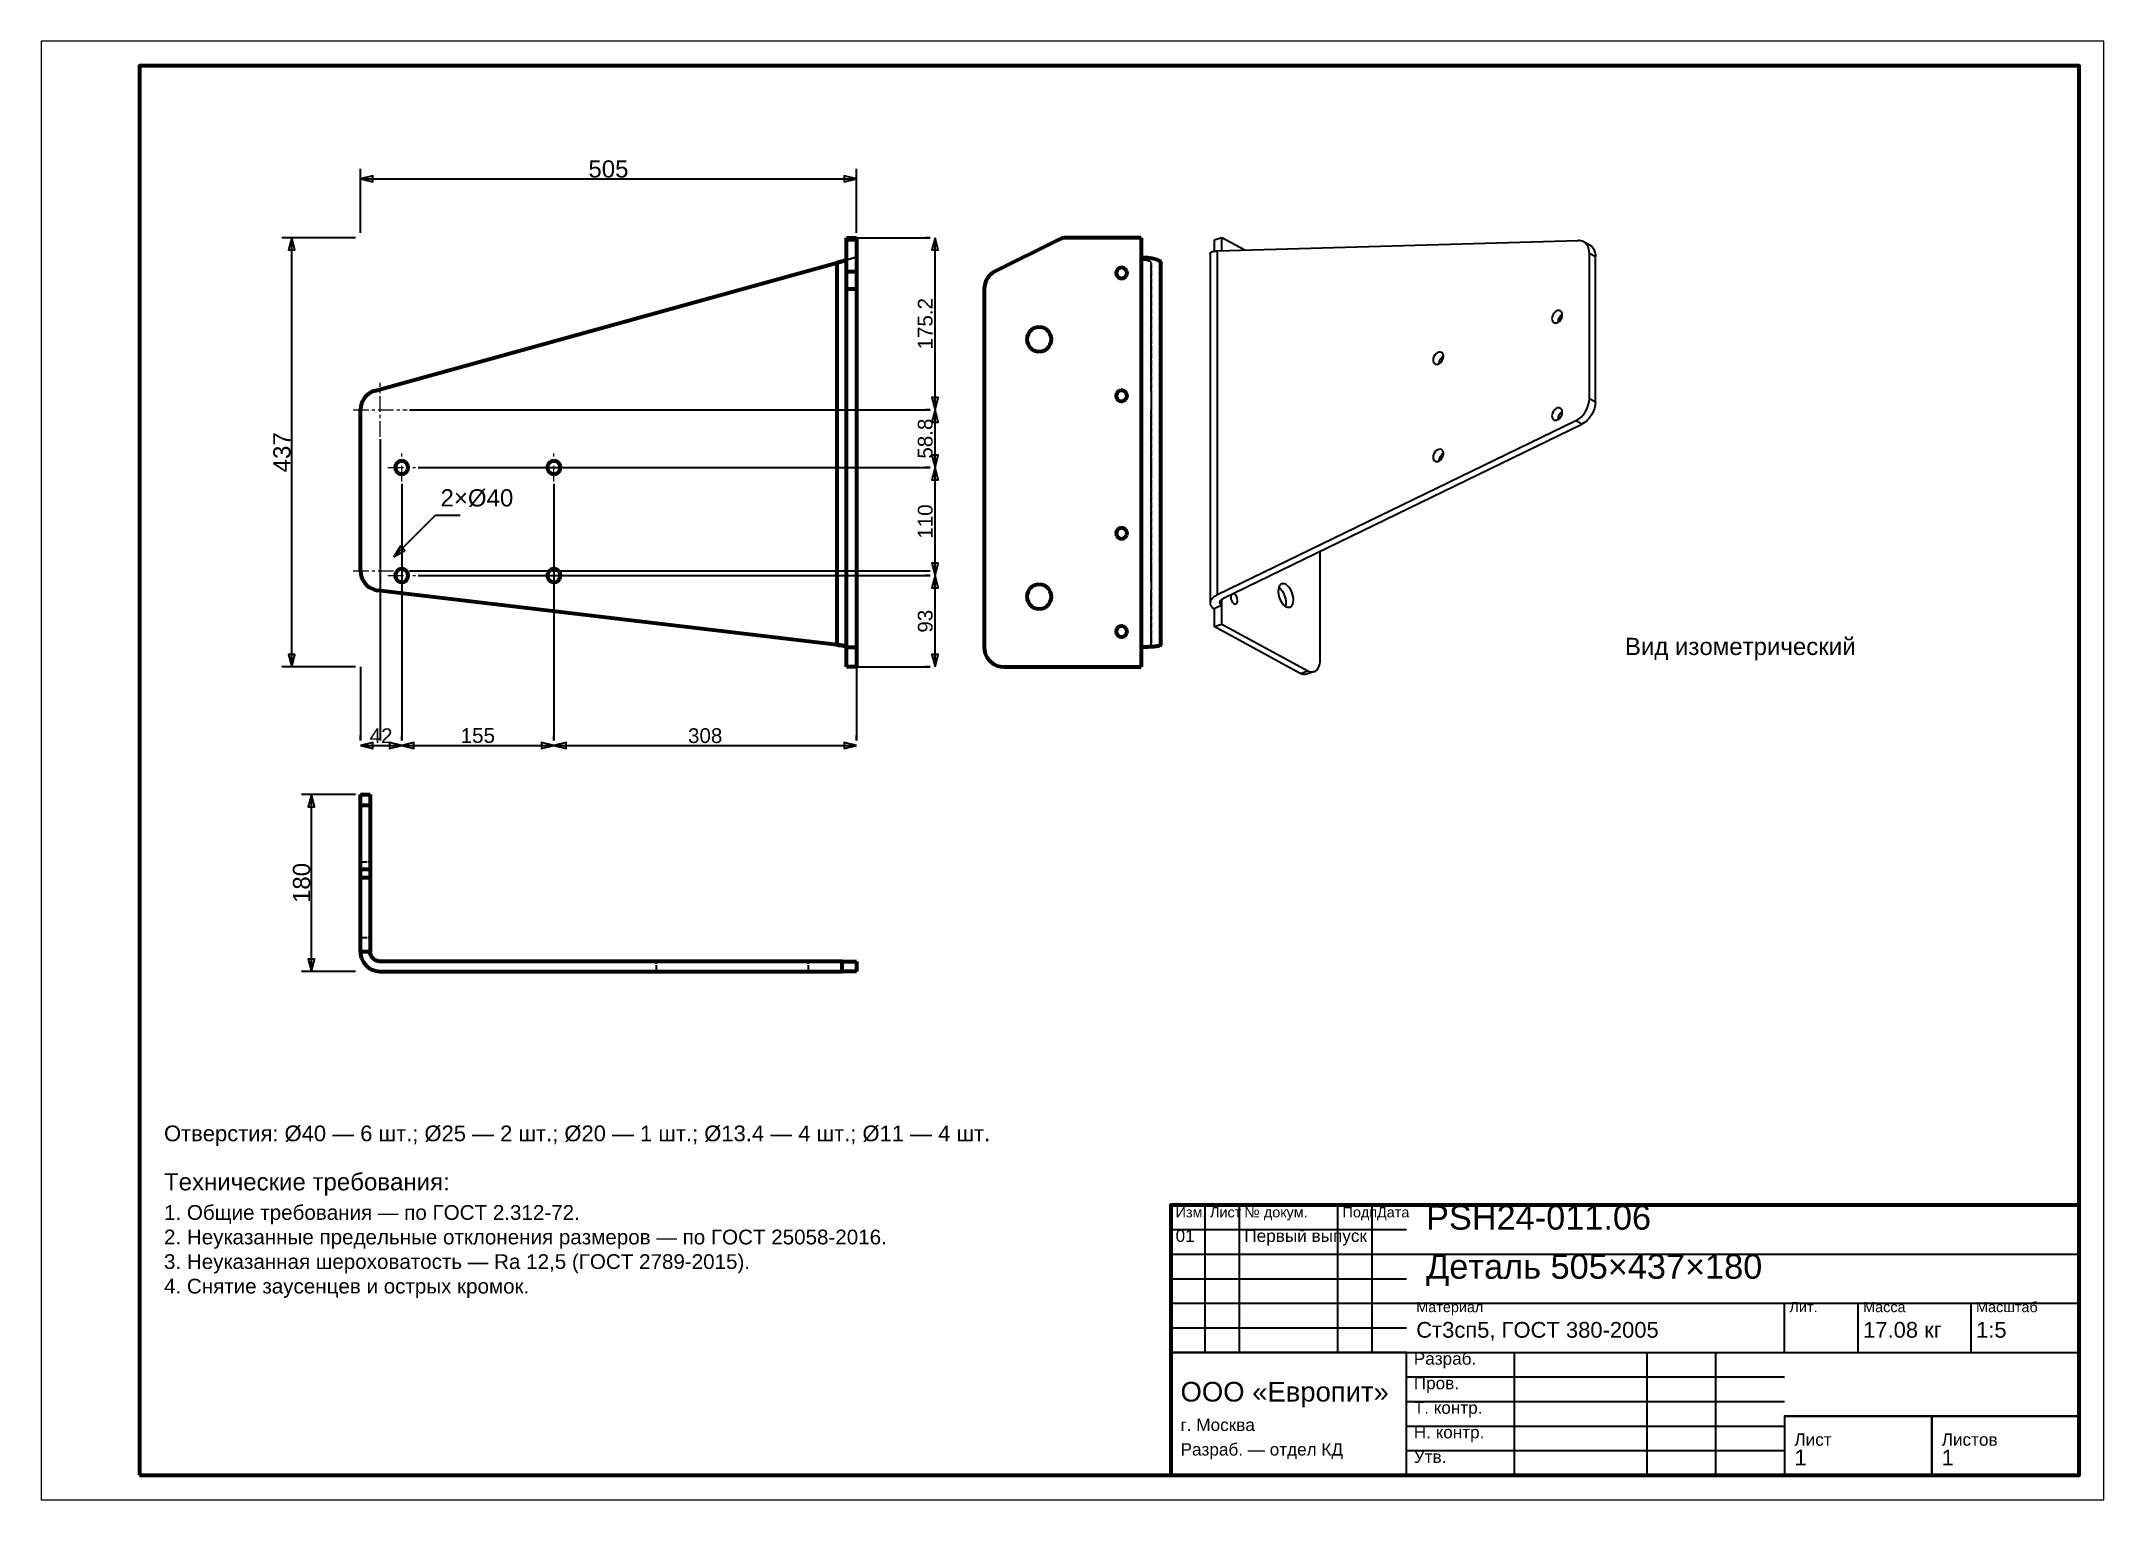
# Model space of a CAD drawing. Header units: millimetres. Extents: x 0 to 420, y 0 to 297.
import ezdxf
from ezdxf.enums import TextEntityAlignment as Align

# ---------------------------------------------------------------- set-up
doc = ezdxf.new("R2010")
doc.units = ezdxf.units.MM
doc.linetypes.add('CENTER', pattern=[5.08, 3.175, -0.635, 0.635, -0.635])
doc.linetypes.add('DASHED', pattern=[1.524, 1.27, -0.254])
doc.styles.add('GOST', font='Arial')

msp = doc.modelspace()

# ---------------------------------------------------------------- texts
at = {"color": 7, "style": 'GOST'}
for s, height, p in [('505', 3.5, (115.5, 271)), ('42', 3, (69.2, 155.6)), ('155', 3, (88.9, 155.6)), ('308', 3, (135.2, 155.6))]:
    msp.add_text(s, height=height, dxfattribs=at).set_placement(p, align=Align.MIDDLE)
for s, height, p in [('175.2', 3, (180, 239.48)), ('58.8', 3, (180, 216.08)), ('437', 3.5, (49, 213.3)), ('110', 3, (180, 199.2)), ('93', 3, (180, 178.9)), ('180', 3.5, (53, 125.6))]:
    msp.add_text(s, height=height, rotation=90, dxfattribs=at).set_placement(p, align=Align.MIDDLE)
msp.add_text('2×Ø40', height=3.5, dxfattribs=at).set_placement((81.31, 202.27))
at = {"color": 3, "style": 'GOST'}
for s, height, p in [('Вид изометрический', 3.5, (322.49, 172.02)), ('Технические требования:', 3.5, (25, 63)), ('1. Общие требования — по ГОСТ 2.312-72.', 3, (25, 57)), ('Изм.', 2.1, (231, 57.5)), ('Лист', 2.1, (238, 57.5)), ('№ докум.', 2.1, (245, 57.5)), ('Подп.', 2.1, (265, 57.5)), ('Дата', 2.1, (272, 57.5)), ('PSH24-011.06', 5, (282, 55)), ('2. Неуказанные предельные отклонения размеров — по ГОСТ 25058-2016.', 3, (25, 52)), ('01', 2.5, (231, 52.5)), ('Первый выпуск', 2.5, (245, 52.5)), ('3. Неуказанная шероховатость — Ra 12,5 (ГОСТ 2789-2015).', 3, (25, 47)), ('Деталь 505×437×180', 5, (282, 45)), ('4. Снятие заусенцев и острых кромок.', 3, (25, 42)), ('Материал', 2.1, (280, 38.2)), ('Лит.', 2.1, (356, 38.2)), ('Масса', 2.1, (371, 38.2)), ('Масштаб', 2.1, (394, 38.2)), ('Ст3сп5, ГОСТ 380-2005', 3.2, (280, 33)), ('17.08 кг', 3.2, (371, 33)), ('1:5', 3.2, (394, 33)), ('Разраб.', 2.5, (279.5, 27.5)), ('ООО «Европит»', 4, (232, 20)), ('Пров.', 2.5, (279.5, 22.5)), ('Т. контр.', 2.5, (279.5, 17.5)), ('г. Москва', 2.5, (232, 14)), ('Н. контр.', 2.5, (279.5, 12.5)), ('Лист', 2.5, (357, 11)), ('Листов', 2.5, (387, 11)), ('Разраб. — отдел КД', 2.5, (232, 9)), ('Утв.', 2.5, (279.5, 7.5)), ('1', 3.2, (357, 7)), ('1', 3.2, (387, 7))]:
    msp.add_text(s, height=height, dxfattribs=at).set_placement(p)
at = {"color": 6, "style": 'GOST'}
msp.add_text('Отверстия: Ø40 — 6 шт.; Ø25 — 2 шт.; Ø20 — 1 шт.; Ø13.4 — 4 шт.; Ø11 — 4 шт.', height=3.2, dxfattribs=at).set_placement((25, 73))

# ---------------------------------------------------------------- linework, layer by layer
at = {"color": 7, "lineweight": 35}
for p, q in [((65, 258), (65, 271)), ((65, 269), (166, 269)), ((166, 258), (166, 271)), ((64, 257), (49, 257)), ((51, 169.6), (51, 257)), ((166, 257), (181, 257)), ((181, 257), (180, 257)), ((182, 221.96), (182, 257)), ((75, 221.96), (181, 221.96)), ((181, 221.96), (180, 221.96)), ((181, 221.96), (180, 221.96)), ((182, 210.2), (182, 221.96)), ((69, 215.96), (69, 154.6)), ((76.74, 210.2), (181, 210.2)), ((107.74, 210.2), (181, 210.2)), ((181, 210.2), (180, 210.2)), ((181, 210.2), (180, 210.2)), ((182, 188.2), (182, 210.2)), ((73.4, 206.86), (73.4, 154.6)), ((104.4, 206.86), (104.4, 154.6)), ((71.83, 191.98), (80.31, 200.47)), ((80.31, 200.47), (85.31, 200.47)), ((75, 189.15), (181, 189.15)), ((73.4, 184.86), (73.4, 154.6)), ((76.74, 188.2), (181, 188.2)), ((104.4, 184.86), (104.4, 154.6)), ((107.74, 188.2), (181, 188.2)), ((181, 188.2), (180, 188.2)), ((181, 188.2), (180, 188.2)), ((182, 169.6), (182, 188.2)), ((69, 183.15), (69, 154.6)), ((64, 169.6), (49, 169.6)), ((65, 169.6), (65, 154.6)), ((166, 169.6), (166, 154.6)), ((166, 169.6), (181, 169.6)), ((181, 169.6), (180, 169.6)), ((65, 154.6), (65, 155.6)), ((73.4, 154.6), (73.4, 155.6)), ((73.4, 154.6), (73.4, 155.6)), ((104.4, 154.6), (104.4, 155.6)), ((104.4, 154.6), (104.4, 155.6)), ((166, 154.6), (166, 155.6)), ((65, 153.6), (73.4, 153.6)), ((73.4, 153.6), (104.4, 153.6)), ((104.4, 153.6), (166, 153.6)), ((64, 143.6), (53, 143.6)), ((55, 107.6), (55, 143.6)), ((64, 107.6), (53, 107.6)), ((237, 30), (237, 60)), ((244, 30), (244, 60)), ((264, 30), (264, 60)), ((271, 30), (271, 60)), ((230, 55), (278, 55)), ((230, 50), (278, 50)), ((278, 50), (415, 50)), ((230, 45), (278, 45)), ((230, 40), (278, 40)), ((278, 40), (415, 40)), ((355, 30), (355, 40)), ((370, 30), (370, 40)), ((393, 30), (393, 40)), ((230, 35), (278, 35)), ((230, 30), (278, 30)), ((278, 30), (415, 30)), ((300, 5), (300, 30)), ((327, 5), (327, 30)), ((341, 5), (341, 30)), ((278, 25), (355, 25)), ((278, 20), (355, 20)), ((355, 17), (415, 17)), ((278, 15), (355, 15)), ((278, 10), (355, 10))]:
    msp.add_line(p, q, dxfattribs=at)
at = {"color": 1, "lineweight": 70}
for p, q in [((164, 256.99), (164, 257)), ((164, 257), (164, 257)), ((164, 257), (166, 257)), ((164, 256.98), (164, 256.99)), ((164, 256.96), (164, 256.98)), ((164, 256.95), (164, 256.96)), ((164, 256.92), (164, 256.95)), ((164, 256.89), (164, 256.92)), ((164, 256.86), (164, 256.89)), ((164, 256.82), (164, 256.86)), ((164, 256.78), (164, 256.82)), ((164, 256.74), (164, 256.78)), ((164, 256.69), (164, 256.74)), ((164, 256.63), (164, 256.69)), ((164, 256.58), (164, 256.63)), ((164, 250.11), (164, 256.58)), ((166, 256.58), (164, 256.58)), ((166, 257), (166, 257)), ((166, 257), (166, 256.99)), ((166, 256.99), (166, 256.98)), ((166, 256.98), (166, 256.96)), ((166, 256.96), (166, 256.95)), ((166, 256.95), (166, 256.92)), ((166, 256.92), (166, 256.89)), ((166, 256.89), (166, 256.86)), ((166, 256.86), (166, 256.82)), ((166, 256.82), (166, 256.78)), ((166, 256.78), (166, 256.74)), ((166, 256.74), (166, 256.69)), ((166, 256.69), (166, 256.63)), ((166, 256.63), (166, 256.58)), ((166, 256.58), (166, 250.11)), ((207.16, 256.58), (194.21, 250.11)), ((207.73, 256.81), (207.16, 256.58)), ((208.33, 256.95), (207.73, 256.81)), ((208.94, 257), (208.33, 256.95)), ((224, 257), (208.94, 257)), ((224, 257), (224, 253)), ((162.22, 251.95), (162.45, 252.01)), ((162.45, 252.02), (162.3, 251.97)), ((162.45, 252.01), (162.66, 252.07)), ((162.6, 252.06), (162.45, 252.02)), ((162.74, 252.1), (162.6, 252.06)), ((162.66, 252.07), (162.87, 252.13)), ((162.89, 252.14), (162.74, 252.1)), ((162.87, 252.13), (163.06, 252.19)), ((163.04, 252.18), (162.89, 252.14)), ((163.18, 252.22), (163.04, 252.18)), ((163.06, 252.19), (163.25, 252.24)), ((163.32, 252.26), (163.18, 252.22)), ((163.25, 252.24), (163.41, 252.28)), ((163.46, 252.3), (163.32, 252.26)), ((163.41, 252.28), (163.56, 252.32)), ((163.6, 252.33), (163.46, 252.3)), ((163.56, 252.32), (163.69, 252.36)), ((163.74, 252.37), (163.6, 252.33)), ((163.69, 252.36), (163.8, 252.39)), ((163.87, 252.41), (163.74, 252.37)), ((163.8, 252.39), (163.89, 252.41)), ((164, 252.45), (163.87, 252.41)), ((163.89, 252.41), (163.95, 252.43)), ((163.95, 252.43), (163.99, 252.44)), ((163.99, 252.44), (164, 252.45)), ((224, 253), (224.45, 252.99)), ((224, 253), (224, 173.6)), ((224.45, 252.99), (224.89, 252.97)), ((224.89, 252.97), (225.32, 252.94)), ((225.32, 252.94), (225.74, 252.89)), ((225.74, 252.89), (226.13, 252.83)), ((226.13, 252.83), (226.49, 252.76)), ((226.49, 252.76), (226.83, 252.68)), ((226.83, 252.68), (227.13, 252.58)), ((227.13, 252.58), (227.39, 252.48)), ((227.39, 252.48), (227.6, 252.37)), ((227.6, 252.37), (227.78, 252.26)), ((227.78, 252.26), (227.9, 252.14)), ((227.9, 252.14), (227.97, 252.02)), ((227.97, 252.02), (228, 251.89)), ((67.93, 225.81), (162, 251.89)), ((162, 251.89), (162.22, 251.95)), ((162.15, 251.93), (162, 251.89)), ((162, 251.89), (162, 174.08)), ((162.3, 251.97), (162.15, 251.93)), ((164, 249.95), (164, 250.11)), ((164, 250.11), (166, 250.11)), ((164, 249.78), (164, 249.95)), ((164, 249.58), (164, 249.78)), ((164, 249.37), (164, 249.58)), ((164, 249.14), (164, 249.37)), ((164, 248.89), (164, 249.14)), ((164, 248.63), (164, 248.89)), ((164, 248.36), (164, 248.63)), ((164, 248.07), (164, 248.36)), ((164, 247.77), (164, 248.07)), ((166, 250.11), (166, 249.95)), ((166, 249.95), (166, 249.78)), ((166, 249.78), (166, 249.58)), ((166, 249.58), (166, 249.37)), ((166, 249.37), (166, 249.14)), ((166, 249.14), (166, 248.89)), ((166, 248.89), (166, 248.63)), ((166, 248.63), (166, 248.36)), ((166, 248.36), (166, 248.07)), ((166, 248.07), (166, 247.77)), ((192.44, 248.36), (192.2, 247.77)), ((192.77, 248.89), (192.44, 248.36)), ((193.19, 249.37), (192.77, 248.89)), ((193.67, 249.78), (193.19, 249.37)), ((194.21, 250.11), (193.67, 249.78)), ((219.03, 250.32), (218.92, 249.98)), ((218.92, 249.98), (218.92, 249.62)), ((218.92, 249.62), (219.03, 249.28)), ((219.25, 250.61), (219.03, 250.32)), ((219.03, 249.28), (219.25, 248.99)), ((219.56, 250.81), (219.25, 250.61)), ((219.25, 248.99), (219.56, 248.79)), ((219.91, 250.9), (219.56, 250.81)), ((219.56, 248.79), (219.91, 248.7)), ((220.27, 250.87), (219.91, 250.9)), ((219.91, 248.7), (220.27, 248.73)), ((220.6, 250.72), (220.27, 250.87)), ((220.27, 248.73), (220.6, 248.88)), ((220.87, 250.48), (220.6, 250.72)), ((220.6, 248.88), (220.87, 249.12)), ((221.04, 250.16), (220.87, 250.48)), ((220.87, 249.12), (221.04, 249.44)), ((221.1, 249.8), (221.04, 250.16)), ((221.04, 249.44), (221.1, 249.8)), ((228, 174.08), (228, 251.89)), ((164, 247.47), (164, 247.77)), ((164, 247.16), (164, 247.47)), ((164, 246.84), (164, 247.16)), ((164, 246.53), (164, 246.84)), ((164, 173.6), (164, 246.53)), ((166, 246.53), (164, 246.53)), ((166, 247.77), (166, 247.47)), ((166, 247.47), (166, 247.16)), ((166, 247.16), (166, 246.84)), ((166, 246.84), (166, 246.53)), ((166, 246.53), (166, 173.6)), ((192.05, 247.16), (192, 246.53)), ((192, 246.53), (192, 173.6)), ((192.2, 247.77), (192.05, 247.16)), ((200.76, 236.86), (200.7, 236.3)), ((200.7, 236.3), (200.76, 235.74)), ((200.95, 237.38), (200.76, 236.86)), ((200.76, 235.74), (200.95, 235.22)), ((201.25, 237.86), (200.95, 237.38)), ((200.95, 235.22), (201.25, 234.74)), ((201.64, 238.25), (201.25, 237.86)), ((202.12, 238.55), (201.64, 238.25)), ((202.64, 238.74), (202.12, 238.55)), ((203.2, 238.8), (202.64, 238.74)), ((203.76, 238.74), (203.2, 238.8)), ((204.28, 238.55), (203.76, 238.74)), ((204.76, 238.25), (204.28, 238.55)), ((205.15, 237.86), (204.76, 238.25)), ((205.45, 237.38), (205.15, 237.86)), ((205.15, 234.74), (205.45, 235.22)), ((205.64, 236.86), (205.45, 237.38)), ((205.45, 235.22), (205.64, 235.74)), ((205.7, 236.3), (205.64, 236.86)), ((205.64, 235.74), (205.7, 236.3)), ((201.25, 234.74), (201.64, 234.35)), ((201.64, 234.35), (202.12, 234.05)), ((202.12, 234.05), (202.64, 233.86)), ((202.64, 233.86), (203.2, 233.8)), ((203.2, 233.8), (203.76, 233.86)), ((203.76, 233.86), (204.28, 234.05)), ((204.28, 234.05), (204.76, 234.35)), ((204.76, 234.35), (205.15, 234.74)), ((65.05, 222.61), (65, 221.96)), ((65.21, 223.24), (65.05, 222.61)), ((65.47, 223.83), (65.21, 223.24)), ((65.82, 224.38), (65.47, 223.83)), ((66.25, 224.86), (65.82, 224.38)), ((66.76, 225.27), (66.25, 224.86)), ((67.32, 225.59), (66.76, 225.27)), ((67.93, 225.81), (67.32, 225.59)), ((219.03, 225.32), (218.92, 224.98)), ((218.92, 224.98), (218.92, 224.62)), ((218.92, 224.62), (219.03, 224.28)), ((219.25, 225.61), (219.03, 225.32)), ((219.03, 224.28), (219.25, 223.99)), ((219.56, 225.81), (219.25, 225.61)), ((219.25, 223.99), (219.56, 223.79)), ((219.91, 225.9), (219.56, 225.81)), ((219.56, 223.79), (219.91, 223.7)), ((220.27, 225.87), (219.91, 225.9)), ((219.91, 223.7), (220.27, 223.73)), ((220.6, 225.72), (220.27, 225.87)), ((220.27, 223.73), (220.6, 223.88)), ((220.87, 225.48), (220.6, 225.72)), ((220.6, 223.88), (220.87, 224.12)), ((221.04, 225.16), (220.87, 225.48)), ((220.87, 224.12), (221.04, 224.44)), ((221.1, 224.8), (221.04, 225.16)), ((221.04, 224.44), (221.1, 224.8)), ((65, 189.15), (65, 221.96)), ((72.19, 210.78), (72.07, 210.4)), ((72.07, 210.4), (72.07, 210)), ((72.07, 210), (72.19, 209.62)), ((72.42, 211.11), (72.19, 210.78)), ((72.73, 211.36), (72.42, 211.11)), ((73.1, 211.51), (72.73, 211.36)), ((73.5, 211.54), (73.1, 211.51)), ((73.89, 211.45), (73.5, 211.54)), ((74.24, 211.25), (73.89, 211.45)), ((74.51, 210.95), (74.24, 211.25)), ((74.68, 210.59), (74.51, 210.95)), ((74.74, 210.2), (74.68, 210.59)), ((74.68, 209.81), (74.74, 210.2)), ((103.19, 210.78), (103.07, 210.4)), ((103.07, 210.4), (103.07, 210)), ((103.07, 210), (103.19, 209.62)), ((103.42, 211.11), (103.19, 210.78)), ((103.73, 211.36), (103.42, 211.11)), ((104.1, 211.51), (103.73, 211.36)), ((104.5, 211.54), (104.1, 211.51)), ((104.89, 211.45), (104.5, 211.54)), ((105.24, 211.25), (104.89, 211.45)), ((105.51, 210.95), (105.24, 211.25)), ((105.68, 210.59), (105.51, 210.95)), ((105.74, 210.2), (105.68, 210.59)), ((105.68, 209.81), (105.74, 210.2)), ((72.19, 209.62), (72.42, 209.29)), ((72.42, 209.29), (72.73, 209.04)), ((72.73, 209.04), (73.1, 208.89)), ((73.1, 208.89), (73.5, 208.86)), ((73.5, 208.86), (73.89, 208.95)), ((73.89, 208.95), (74.24, 209.15)), ((74.24, 209.15), (74.51, 209.45)), ((74.51, 209.45), (74.68, 209.81)), ((103.19, 209.62), (103.42, 209.29)), ((103.42, 209.29), (103.73, 209.04)), ((103.73, 209.04), (104.1, 208.89)), ((104.1, 208.89), (104.5, 208.86)), ((104.5, 208.86), (104.89, 208.95)), ((104.89, 208.95), (105.24, 209.15)), ((105.24, 209.15), (105.51, 209.45)), ((105.51, 209.45), (105.68, 209.81)), ((219.25, 197.61), (219.03, 197.32)), ((219.56, 197.81), (219.25, 197.61)), ((219.91, 197.9), (219.56, 197.81)), ((220.27, 197.87), (219.91, 197.9)), ((220.6, 197.72), (220.27, 197.87)), ((220.87, 197.48), (220.6, 197.72)), ((221.04, 197.16), (220.87, 197.48)), ((219.03, 197.32), (218.92, 196.98)), ((218.92, 196.98), (218.92, 196.62)), ((218.92, 196.62), (219.03, 196.28)), ((219.03, 196.28), (219.25, 195.99)), ((219.25, 195.99), (219.56, 195.79)), ((219.56, 195.79), (219.91, 195.7)), ((219.91, 195.7), (220.27, 195.73)), ((220.27, 195.73), (220.6, 195.88)), ((220.6, 195.88), (220.87, 196.12)), ((220.87, 196.12), (221.04, 196.44)), ((221.1, 196.8), (221.04, 197.16)), ((221.04, 196.44), (221.1, 196.8)), ((65, 189.15), (65.05, 188.51)), ((72.42, 189.11), (72.19, 188.78)), ((72.73, 189.36), (72.42, 189.11)), ((73.1, 189.51), (72.73, 189.36)), ((73.5, 189.54), (73.1, 189.51)), ((73.89, 189.45), (73.5, 189.54)), ((74.24, 189.25), (73.89, 189.45)), ((74.51, 188.95), (74.24, 189.25)), ((103.42, 189.11), (103.19, 188.78)), ((103.73, 189.36), (103.42, 189.11)), ((104.1, 189.51), (103.73, 189.36)), ((104.5, 189.54), (104.1, 189.51)), ((104.89, 189.45), (104.5, 189.54)), ((105.24, 189.25), (104.89, 189.45)), ((105.51, 188.95), (105.24, 189.25)), ((65.05, 188.51), (65.21, 187.88)), ((65.21, 187.88), (65.46, 187.29)), ((65.46, 187.29), (65.8, 186.75)), ((65.8, 186.75), (66.23, 186.26)), ((66.23, 186.26), (66.73, 185.86)), ((66.73, 185.86), (67.29, 185.54)), ((67.29, 185.54), (67.9, 185.31)), ((67.9, 185.31), (68.53, 185.18)), ((162, 174.08), (68.53, 185.18)), ((72.19, 188.78), (72.07, 188.4)), ((72.07, 188.4), (72.07, 188)), ((72.07, 188), (72.19, 187.62)), ((72.19, 187.62), (72.42, 187.29)), ((72.42, 187.29), (72.73, 187.04)), ((72.73, 187.04), (73.1, 186.89)), ((73.1, 186.89), (73.5, 186.86)), ((73.5, 186.86), (73.89, 186.95)), ((73.89, 186.95), (74.24, 187.15)), ((74.24, 187.15), (74.51, 187.45)), ((74.68, 188.59), (74.51, 188.95)), ((74.51, 187.45), (74.68, 187.81)), ((74.74, 188.2), (74.68, 188.59)), ((74.68, 187.81), (74.74, 188.2)), ((103.19, 188.78), (103.07, 188.4)), ((103.07, 188.4), (103.07, 188)), ((103.07, 188), (103.19, 187.62)), ((103.19, 187.62), (103.42, 187.29)), ((103.42, 187.29), (103.73, 187.04)), ((103.73, 187.04), (104.1, 186.89)), ((104.1, 186.89), (104.5, 186.86)), ((104.5, 186.86), (104.89, 186.95)), ((104.89, 186.95), (105.24, 187.15)), ((105.24, 187.15), (105.51, 187.45)), ((105.68, 188.59), (105.51, 188.95)), ((105.51, 187.45), (105.68, 187.81)), ((105.74, 188.2), (105.68, 188.59)), ((105.68, 187.81), (105.74, 188.2)), ((200.95, 184.98), (200.76, 184.46)), ((201.25, 185.46), (200.95, 184.98)), ((201.64, 185.85), (201.25, 185.46)), ((202.12, 186.15), (201.64, 185.85)), ((202.64, 186.34), (202.12, 186.15)), ((203.2, 186.4), (202.64, 186.34)), ((203.76, 186.34), (203.2, 186.4)), ((204.28, 186.15), (203.76, 186.34)), ((204.76, 185.85), (204.28, 186.15)), ((205.15, 185.46), (204.76, 185.85)), ((205.45, 184.98), (205.15, 185.46)), ((205.64, 184.46), (205.45, 184.98)), ((200.76, 184.46), (200.7, 183.9)), ((200.7, 183.9), (200.76, 183.34)), ((200.76, 183.34), (200.95, 182.82)), ((200.95, 182.82), (201.25, 182.34)), ((201.25, 182.34), (201.64, 181.95)), ((201.64, 181.95), (202.12, 181.65)), ((202.12, 181.65), (202.64, 181.46)), ((202.64, 181.46), (203.2, 181.4)), ((203.2, 181.4), (203.76, 181.46)), ((203.76, 181.46), (204.28, 181.65)), ((204.28, 181.65), (204.76, 181.95)), ((204.76, 181.95), (205.15, 182.34)), ((205.15, 182.34), (205.45, 182.82)), ((205.45, 182.82), (205.64, 183.34)), ((205.7, 183.9), (205.64, 184.46)), ((205.64, 183.34), (205.7, 183.9)), ((219.03, 177.32), (218.92, 176.98)), ((218.92, 176.98), (218.92, 176.62)), ((218.92, 176.62), (219.03, 176.28)), ((219.25, 177.61), (219.03, 177.32)), ((219.56, 177.81), (219.25, 177.61)), ((219.91, 177.9), (219.56, 177.81)), ((220.27, 177.87), (219.91, 177.9)), ((220.6, 177.72), (220.27, 177.87)), ((220.87, 177.48), (220.6, 177.72)), ((221.04, 177.16), (220.87, 177.48)), ((220.87, 176.12), (221.04, 176.44)), ((221.1, 176.8), (221.04, 177.16)), ((221.04, 176.44), (221.1, 176.8)), ((162.22, 174.05), (162, 174.08)), ((162, 174.08), (162.15, 174.06)), ((162.15, 174.06), (162.3, 174.04)), ((162.45, 174.02), (162.22, 174.05)), ((162.3, 174.04), (162.45, 174.02)), ((162.66, 174), (162.45, 174.02)), ((162.45, 174.02), (162.6, 174)), ((162.6, 174), (162.74, 173.99)), ((162.87, 173.97), (162.66, 174)), ((162.74, 173.99), (162.89, 173.97)), ((163.06, 173.95), (162.87, 173.97)), ((162.89, 173.97), (163.04, 173.95)), ((163.04, 173.95), (163.18, 173.94)), ((163.25, 173.93), (163.06, 173.95)), ((163.18, 173.94), (163.32, 173.92)), ((163.41, 173.91), (163.25, 173.93)), ((163.32, 173.92), (163.46, 173.9)), ((163.56, 173.89), (163.41, 173.91)), ((163.46, 173.9), (163.6, 173.89)), ((163.69, 173.87), (163.56, 173.89)), ((163.6, 173.89), (163.74, 173.87)), ((163.8, 173.86), (163.69, 173.87)), ((163.74, 173.87), (163.87, 173.85)), ((163.89, 173.85), (163.8, 173.86)), ((163.87, 173.85), (164, 173.84)), ((163.95, 173.84), (163.89, 173.85)), ((163.99, 173.84), (163.95, 173.84)), ((164, 173.84), (163.99, 173.84)), ((164, 173.15), (164, 173.6)), ((164, 173.6), (166, 173.6)), ((164, 172.71), (164, 173.15)), ((164, 172.28), (164, 172.71)), ((164, 171.86), (164, 172.28)), ((166, 173.6), (166, 173.15)), ((166, 173.15), (166, 172.71)), ((166, 172.71), (166, 172.28)), ((166, 172.28), (166, 171.86)), ((192, 173.6), (192.06, 172.91)), ((192.06, 172.91), (192.24, 172.23)), ((192.24, 172.23), (192.54, 171.6)), ((219.03, 176.28), (219.25, 175.99)), ((219.25, 175.99), (219.56, 175.79)), ((219.56, 175.79), (219.91, 175.7)), ((219.91, 175.7), (220.27, 175.73)), ((220.27, 175.73), (220.6, 175.88)), ((220.6, 175.88), (220.87, 176.12)), ((224.45, 173.6), (224, 173.6)), ((224, 173.6), (224, 169.6)), ((224.89, 173.61), (224.45, 173.6)), ((225.32, 173.63), (224.89, 173.61)), ((225.74, 173.65), (225.32, 173.63)), ((226.13, 173.67), (225.74, 173.65)), ((226.49, 173.7), (226.13, 173.67)), ((226.83, 173.74), (226.49, 173.7)), ((227.13, 173.78), (226.83, 173.74)), ((227.39, 173.82), (227.13, 173.78)), ((227.6, 173.87), (227.39, 173.82)), ((227.78, 173.92), (227.6, 173.87)), ((227.9, 173.97), (227.78, 173.92)), ((227.97, 174.02), (227.9, 173.97)), ((228, 174.08), (227.97, 174.02)), ((164, 171.47), (164, 171.86)), ((164, 171.11), (164, 171.47)), ((164, 170.77), (164, 171.11)), ((164, 170.47), (164, 170.77)), ((164, 170.21), (164, 170.47)), ((164, 170), (164, 170.21)), ((164, 169.82), (164, 170)), ((164, 169.7), (164, 169.82)), ((164, 169.63), (164, 169.7)), ((164, 169.6), (164, 169.63)), ((166, 169.6), (164, 169.6)), ((166, 171.86), (166, 171.47)), ((166, 171.47), (166, 171.11)), ((166, 171.11), (166, 170.77)), ((166, 170.77), (166, 170.47)), ((166, 170.47), (166, 170.21)), ((166, 170.21), (166, 170)), ((166, 170), (166, 169.82)), ((166, 169.82), (166, 169.7)), ((166, 169.7), (166, 169.63)), ((166, 169.63), (166, 169.6)), ((192.54, 171.6), (192.94, 171.03)), ((192.94, 171.03), (193.43, 170.54)), ((193.43, 170.54), (194, 170.14)), ((194, 170.14), (194.63, 169.84)), ((194.63, 169.84), (195.31, 169.66)), ((195.31, 169.66), (196, 169.6)), ((196, 169.6), (224, 169.6)), ((65, 143.59), (65, 143.6)), ((65, 143.6), (67, 143.6)), ((65, 143.55), (65, 143.59)), ((65, 143.49), (65, 143.55)), ((65, 143.4), (65, 143.49)), ((65, 143.29), (65, 143.4)), ((65, 143.16), (65, 143.29)), ((65, 143), (65, 143.16)), ((65, 142.83), (65, 143)), ((65, 142.63), (65, 142.83)), ((67, 143.6), (67, 143.59)), ((67, 143.59), (67, 143.55)), ((67, 143.55), (67, 143.49)), ((67, 143.49), (67, 143.4)), ((67, 143.4), (67, 143.29)), ((67, 143.29), (67, 143.16)), ((67, 143.16), (67, 143)), ((67, 143), (67, 142.83)), ((67, 142.83), (67, 142.63)), ((65, 142.41), (65, 142.63)), ((65, 142.18), (65, 142.41)), ((65, 141.93), (65, 142.18)), ((65, 141.67), (65, 141.93)), ((65, 141.39), (65, 141.67)), ((65, 128.44), (65, 141.39)), ((67, 141.39), (65, 141.39)), ((67, 142.63), (67, 142.41)), ((67, 142.41), (67, 142.18)), ((67, 142.18), (67, 141.93)), ((67, 141.93), (67, 141.67)), ((67, 141.67), (67, 141.39)), ((67, 141.39), (67, 128.44)), ((65, 128.33), (65, 128.44)), ((65, 128.44), (67, 128.44)), ((65, 128.2), (65, 128.33)), ((65, 128.08), (65, 128.2)), ((65, 127.96), (65, 128.08)), ((65, 127.83), (65, 127.96)), ((65, 127.7), (65, 127.83)), ((65, 127.57), (65, 127.7)), ((65, 127.45), (65, 127.57)), ((65, 127.32), (65, 127.45)), ((65, 127.18), (65, 127.32)), ((65, 127.05), (65, 127.18)), ((65, 126.92), (65, 127.05)), ((65, 126.79), (65, 126.92)), ((65, 126.66), (65, 126.79)), ((65, 111.6), (65, 126.66)), ((67, 126.66), (65, 126.66)), ((67, 128.44), (67, 128.33)), ((67, 128.33), (67, 128.2)), ((67, 128.2), (67, 128.08)), ((67, 128.08), (67, 127.96)), ((67, 127.96), (67, 127.83)), ((67, 127.83), (67, 127.7)), ((67, 127.7), (67, 127.57)), ((67, 127.57), (67, 127.45)), ((67, 127.45), (67, 127.32)), ((67, 127.32), (67, 127.18)), ((67, 127.18), (67, 127.05)), ((67, 127.05), (67, 126.92)), ((67, 126.92), (67, 126.79)), ((67, 126.79), (67, 126.66)), ((67, 126.66), (67, 111.6)), ((65, 111.6), (65.03, 111.15)), ((67, 111.6), (65, 111.6)), ((65.03, 111.15), (65.1, 110.71)), ((65.1, 110.71), (65.22, 110.28)), ((65.22, 110.28), (65.4, 109.86)), ((65.4, 109.86), (65.61, 109.47)), ((65.61, 109.47), (65.87, 109.11)), ((67.01, 111.38), (67, 111.6)), ((67.05, 111.15), (67.01, 111.38)), ((67.11, 110.94), (67.05, 111.15)), ((67.2, 110.73), (67.11, 110.94)), ((67.31, 110.54), (67.2, 110.73)), ((67.44, 110.35), (67.31, 110.54)), ((67.59, 110.19), (67.44, 110.35)), ((67.75, 110.04), (67.59, 110.19)), ((67.94, 109.91), (67.75, 110.04)), ((68.13, 109.8), (67.94, 109.91)), ((68.34, 109.71), (68.13, 109.8)), ((68.55, 109.65), (68.34, 109.71)), ((68.78, 109.61), (68.55, 109.65)), ((69, 109.6), (68.78, 109.61)), ((163.07, 109.6), (69, 109.6)), ((163.07, 109.6), (163.42, 109.6)), ((163.07, 107.6), (163.07, 109.6)), ((163.42, 109.6), (163.76, 109.6)), ((163.76, 109.6), (164.09, 109.6)), ((164.09, 109.6), (164.4, 109.6)), ((164.4, 109.6), (164.68, 109.6)), ((164.68, 109.6), (164.95, 109.6)), ((164.95, 109.6), (165.18, 109.6)), ((165.18, 109.6), (165.39, 109.6)), ((165.39, 109.6), (165.58, 109.6)), ((165.58, 109.6), (165.73, 109.6)), ((165.73, 109.6), (165.85, 109.6)), ((165.85, 109.6), (165.93, 109.6)), ((165.93, 109.6), (165.98, 109.6)), ((165.98, 109.6), (166, 109.6)), ((166, 109.6), (166, 107.6)), ((65.87, 109.11), (66.17, 108.77)), ((66.17, 108.77), (66.51, 108.47)), ((66.51, 108.47), (66.87, 108.21)), ((66.87, 108.21), (67.26, 108)), ((67.26, 108), (67.68, 107.82)), ((67.68, 107.82), (68.11, 107.7)), ((68.11, 107.7), (68.55, 107.63)), ((68.55, 107.63), (69, 107.6)), ((69, 107.6), (163.07, 107.6)), ((163.42, 107.6), (163.07, 107.6)), ((163.76, 107.6), (163.42, 107.6)), ((164.09, 107.6), (163.76, 107.6)), ((164.4, 107.6), (164.09, 107.6)), ((164.68, 107.6), (164.4, 107.6)), ((164.95, 107.6), (164.68, 107.6)), ((165.18, 107.6), (164.95, 107.6)), ((165.39, 107.6), (165.18, 107.6)), ((165.58, 107.6), (165.39, 107.6)), ((165.73, 107.6), (165.58, 107.6)), ((165.85, 107.6), (165.73, 107.6)), ((165.93, 107.6), (165.85, 107.6)), ((165.98, 107.6), (165.93, 107.6)), ((166, 107.6), (165.98, 107.6))]:
    msp.add_line(p, q, dxfattribs=at)
at = {"color": 5, "linetype": 'DASHED', "lineweight": 35}
for p, q in [((164, 252.45), (164, 257)), ((164, 257), (166, 257)), ((166, 257), (166, 253)), ((194.21, 250.11), (207.16, 256.58)), ((207.16, 256.58), (207.73, 256.81)), ((207.73, 256.81), (208.33, 256.95)), ((208.33, 256.95), (208.94, 257)), ((208.94, 257), (224, 257)), ((224, 252.45), (224, 257)), ((166, 253), (164, 252.45)), ((164.25, 252.52), (164, 252.45)), ((164, 173.84), (164, 252.45)), ((164.49, 252.58), (164.25, 252.52)), ((164.72, 252.65), (164.49, 252.58)), ((164.93, 252.7), (164.72, 252.65)), ((165.13, 252.76), (164.93, 252.7)), ((165.3, 252.81), (165.13, 252.76)), ((165.46, 252.85), (165.3, 252.81)), ((165.6, 252.89), (165.46, 252.85)), ((165.72, 252.92), (165.6, 252.89)), ((165.82, 252.95), (165.72, 252.92)), ((165.9, 252.97), (165.82, 252.95)), ((165.96, 252.99), (165.9, 252.97)), ((165.99, 253), (165.96, 252.99)), ((166, 253), (165.99, 253)), ((166, 253), (166, 173.6)), ((224, 253), (224, 252.45)), ((224.22, 252.44), (224, 252.45)), ((224.45, 252.43), (224.22, 252.44)), ((224.66, 252.41), (224.45, 252.43)), ((224.87, 252.39), (224.66, 252.41)), ((225.06, 252.36), (224.87, 252.39)), ((225.25, 252.32), (225.06, 252.36)), ((225.41, 252.28), (225.25, 252.32)), ((225.56, 252.24), (225.41, 252.28)), ((225.69, 252.19), (225.56, 252.24)), ((225.8, 252.13), (225.69, 252.19)), ((225.89, 252.07), (225.8, 252.13)), ((225.95, 252.01), (225.89, 252.07)), ((225.99, 251.95), (225.95, 252.01)), ((162, 251.89), (67.93, 225.81)), ((164, 250.87), (164, 250.9)), ((164, 250.9), (164, 250.89)), ((164, 250.89), (164, 250.87)), ((164, 250.79), (164, 250.87)), ((164, 250.87), (164, 250.84)), ((164, 250.84), (164, 250.79)), ((164, 250.66), (164, 250.79)), ((164, 250.79), (164, 250.73)), ((164, 250.73), (164, 250.66)), ((164, 250.49), (164, 250.66)), ((164, 250.66), (164, 250.58)), ((164, 250.58), (164, 250.49)), ((164, 250.28), (164, 250.49)), ((164, 250.49), (164, 250.39)), ((164, 250.39), (164, 250.28)), ((164, 250.04), (164, 250.28)), ((164, 250.28), (164, 250.16)), ((164, 250.16), (164, 250.04)), ((164, 249.8), (164, 250.04)), ((164, 250.04), (164, 249.92)), ((164, 249.92), (164, 249.8)), ((164, 249.8), (164, 249.68)), ((164, 249.56), (164, 249.8)), ((164, 249.68), (164, 249.56)), ((164, 249.56), (164, 249.44)), ((164, 249.32), (164, 249.56)), ((164, 249.44), (164, 249.32)), ((164, 249.32), (164, 249.21)), ((164, 249.11), (164, 249.32)), ((164, 249.21), (164, 249.11)), ((164, 249.11), (164, 249.02)), ((164, 248.94), (164, 249.11)), ((164, 249.02), (164, 248.94)), ((164, 248.94), (164, 248.87)), ((164, 248.81), (164, 248.94)), ((164, 248.87), (164, 248.81)), ((164, 248.81), (164, 248.76)), ((164, 248.73), (164, 248.81)), ((164, 248.76), (164, 248.73)), ((164, 248.73), (164, 248.71)), ((164, 248.7), (164, 248.73)), ((164, 248.71), (164, 248.7)), ((166, 250.89), (166, 250.9)), ((166, 250.9), (166, 250.87)), ((166, 250.87), (166, 250.89)), ((166, 250.84), (166, 250.87)), ((166, 250.87), (166, 250.79)), ((166, 250.79), (166, 250.84)), ((166, 250.73), (166, 250.79)), ((166, 250.79), (166, 250.66)), ((166, 250.66), (166, 250.73)), ((166, 250.58), (166, 250.66)), ((166, 250.66), (166, 250.49)), ((166, 250.49), (166, 250.58)), ((166, 250.39), (166, 250.49)), ((166, 250.49), (166, 250.28)), ((166, 250.28), (166, 250.39)), ((166, 250.16), (166, 250.28)), ((166, 250.28), (166, 250.04)), ((166, 250.04), (166, 250.16)), ((166, 249.92), (166, 250.04)), ((166, 250.04), (166, 249.8)), ((166, 249.8), (166, 249.92)), ((166, 249.8), (166, 249.56)), ((166, 249.68), (166, 249.8)), ((166, 249.56), (166, 249.68)), ((166, 249.56), (166, 249.32)), ((166, 249.44), (166, 249.56)), ((166, 249.32), (166, 249.44)), ((166, 249.32), (166, 249.11)), ((166, 249.21), (166, 249.32)), ((166, 249.11), (166, 249.21)), ((166, 249.11), (166, 248.94)), ((166, 249.02), (166, 249.11)), ((166, 248.94), (166, 249.02)), ((166, 248.94), (166, 248.81)), ((166, 248.87), (166, 248.94)), ((166, 248.81), (166, 248.87)), ((166, 248.81), (166, 248.73)), ((166, 248.76), (166, 248.81)), ((166, 248.73), (166, 248.76)), ((166, 248.73), (166, 248.7)), ((166, 248.71), (166, 248.73)), ((166, 248.7), (166, 248.71)), ((192.2, 247.77), (192.44, 248.36)), ((192.44, 248.36), (192.77, 248.89)), ((192.77, 248.89), (193.19, 249.37)), ((193.19, 249.37), (193.67, 249.78)), ((193.67, 249.78), (194.21, 250.11)), ((218.92, 249.98), (219.03, 250.32)), ((218.92, 249.62), (218.92, 249.98)), ((219.03, 249.28), (218.92, 249.62)), ((219.03, 250.32), (219.25, 250.61)), ((219.25, 248.99), (219.03, 249.28)), ((219.25, 250.61), (219.56, 250.81)), ((219.56, 248.79), (219.25, 248.99)), ((219.56, 250.81), (219.91, 250.9)), ((219.91, 248.7), (219.56, 248.79)), ((219.91, 250.9), (220.27, 250.87)), ((220.27, 248.73), (219.91, 248.7)), ((220.27, 250.87), (220.6, 250.72)), ((220.6, 248.88), (220.27, 248.73)), ((220.6, 250.72), (220.87, 250.48)), ((220.87, 249.12), (220.6, 248.88)), ((220.87, 250.48), (221.04, 250.16)), ((221.04, 249.44), (220.87, 249.12)), ((221.04, 250.16), (221.1, 249.8)), ((221.1, 249.8), (221.04, 249.44)), ((226, 251.89), (225.99, 251.95)), ((226, 225.81), (226, 251.89)), ((226, 251.89), (226, 174.08)), ((228, 251.89), (228, 225.81)), ((192, 246.53), (192.05, 247.16)), ((192, 173.6), (192, 246.53)), ((192.05, 247.16), (192.2, 247.77)), ((164, 238.74), (164, 238.8)), ((164, 238.8), (164, 238.78)), ((164, 238.78), (164, 238.74)), ((164, 238.55), (164, 238.74)), ((164, 238.74), (164, 238.66)), ((164, 238.66), (164, 238.55)), ((164, 238.25), (164, 238.55)), ((164, 238.55), (164, 238.42)), ((164, 238.42), (164, 238.25)), ((164, 237.86), (164, 238.25)), ((164, 238.25), (164, 238.07)), ((164, 238.07), (164, 237.86)), ((164, 237.38), (164, 237.86)), ((164, 237.86), (164, 237.63)), ((164, 237.63), (164, 237.38)), ((164, 236.86), (164, 237.38)), ((164, 237.38), (164, 237.13)), ((164, 237.13), (164, 236.86)), ((164, 236.3), (164, 236.86)), ((164, 236.86), (164, 236.58)), ((164, 236.58), (164, 236.3)), ((164, 236.3), (164, 236.02)), ((164, 235.74), (164, 236.3)), ((164, 236.02), (164, 235.74)), ((164, 235.74), (164, 235.47)), ((164, 235.22), (164, 235.74)), ((164, 235.47), (164, 235.22)), ((164, 235.22), (164, 234.97)), ((164, 234.74), (164, 235.22)), ((166, 238.78), (166, 238.8)), ((166, 238.8), (166, 238.74)), ((166, 238.74), (166, 238.78)), ((166, 238.66), (166, 238.74)), ((166, 238.74), (166, 238.55)), ((166, 238.55), (166, 238.66)), ((166, 238.42), (166, 238.55)), ((166, 238.55), (166, 238.25)), ((166, 238.25), (166, 238.42)), ((166, 238.07), (166, 238.25)), ((166, 238.25), (166, 237.86)), ((166, 237.86), (166, 238.07)), ((166, 237.63), (166, 237.86)), ((166, 237.86), (166, 237.38)), ((166, 237.38), (166, 237.63)), ((166, 237.13), (166, 237.38)), ((166, 237.38), (166, 236.86)), ((166, 236.86), (166, 237.13)), ((166, 236.58), (166, 236.86)), ((166, 236.86), (166, 236.3)), ((166, 236.3), (166, 236.58)), ((166, 236.3), (166, 235.74)), ((166, 236.02), (166, 236.3)), ((166, 235.74), (166, 236.02)), ((166, 235.74), (166, 235.22)), ((166, 235.47), (166, 235.74)), ((166, 235.22), (166, 235.47)), ((166, 235.22), (166, 234.74)), ((166, 234.97), (166, 235.22)), ((200.7, 236.3), (200.76, 236.86)), ((200.76, 235.74), (200.7, 236.3)), ((200.76, 236.86), (200.95, 237.38)), ((200.95, 235.22), (200.76, 235.74)), ((200.95, 237.38), (201.25, 237.86)), ((201.25, 234.74), (200.95, 235.22)), ((201.25, 237.86), (201.64, 238.25)), ((201.64, 238.25), (202.12, 238.55)), ((202.12, 238.55), (202.64, 238.74)), ((202.64, 238.74), (203.2, 238.8)), ((203.2, 238.8), (203.76, 238.74)), ((203.76, 238.74), (204.28, 238.55)), ((204.28, 238.55), (204.76, 238.25)), ((204.76, 238.25), (205.15, 237.86)), ((205.15, 237.86), (205.45, 237.38)), ((205.45, 235.22), (205.15, 234.74)), ((205.45, 237.38), (205.64, 236.86)), ((205.64, 235.74), (205.45, 235.22)), ((205.64, 236.86), (205.7, 236.3)), ((205.7, 236.3), (205.64, 235.74)), ((164, 234.97), (164, 234.74)), ((164, 234.74), (164, 234.53)), ((164, 234.35), (164, 234.74)), ((164, 234.53), (164, 234.35)), ((164, 234.35), (164, 234.18)), ((164, 234.05), (164, 234.35)), ((164, 234.18), (164, 234.05)), ((164, 234.05), (164, 233.94)), ((164, 233.86), (164, 234.05)), ((164, 233.94), (164, 233.86)), ((164, 233.86), (164, 233.82)), ((164, 233.8), (164, 233.86)), ((164, 233.82), (164, 233.8)), ((166, 234.74), (166, 234.97)), ((166, 234.74), (166, 234.35)), ((166, 234.53), (166, 234.74)), ((166, 234.35), (166, 234.53)), ((166, 234.35), (166, 234.05)), ((166, 234.18), (166, 234.35)), ((166, 234.05), (166, 234.18)), ((166, 234.05), (166, 233.86)), ((166, 233.94), (166, 234.05)), ((166, 233.86), (166, 233.94)), ((166, 233.86), (166, 233.8)), ((166, 233.82), (166, 233.86)), ((166, 233.8), (166, 233.82)), ((201.64, 234.35), (201.25, 234.74)), ((202.12, 234.05), (201.64, 234.35)), ((202.64, 233.86), (202.12, 234.05)), ((203.2, 233.8), (202.64, 233.86)), ((203.76, 233.86), (203.2, 233.8)), ((204.28, 234.05), (203.76, 233.86)), ((204.76, 234.35), (204.28, 234.05)), ((205.15, 234.74), (204.76, 234.35)), ((65, 221.96), (65.05, 222.61)), ((65.05, 222.61), (65.21, 223.24)), ((65.21, 223.24), (65.47, 223.83)), ((65.47, 223.83), (65.82, 224.38)), ((65.82, 224.38), (66.25, 224.86)), ((66.25, 224.86), (66.76, 225.27)), ((66.76, 225.27), (67.32, 225.59)), ((67.32, 225.59), (67.93, 225.81)), ((164, 225.87), (164, 225.9)), ((164, 225.9), (164, 225.89)), ((164, 225.89), (164, 225.87)), ((164, 225.79), (164, 225.87)), ((164, 225.87), (164, 225.84)), ((164, 225.84), (164, 225.79)), ((164, 225.66), (164, 225.79)), ((164, 225.79), (164, 225.73)), ((164, 225.73), (164, 225.66)), ((164, 225.49), (164, 225.66)), ((164, 225.66), (164, 225.58)), ((164, 225.58), (164, 225.49)), ((164, 225.28), (164, 225.49)), ((164, 225.49), (164, 225.39)), ((164, 225.39), (164, 225.28)), ((164, 225.04), (164, 225.28)), ((164, 225.28), (164, 225.16)), ((164, 225.16), (164, 225.04)), ((164, 224.8), (164, 225.04)), ((164, 225.04), (164, 224.92)), ((164, 224.92), (164, 224.8)), ((164, 224.8), (164, 224.68)), ((164, 224.56), (164, 224.8)), ((164, 224.68), (164, 224.56)), ((164, 224.56), (164, 224.44)), ((164, 224.32), (164, 224.56)), ((164, 224.44), (164, 224.32)), ((164, 224.32), (164, 224.21)), ((164, 224.11), (164, 224.32)), ((164, 224.21), (164, 224.11)), ((164, 224.11), (164, 224.02)), ((164, 223.94), (164, 224.11)), ((164, 224.02), (164, 223.94)), ((164, 223.94), (164, 223.87)), ((164, 223.81), (164, 223.94)), ((164, 223.87), (164, 223.81)), ((164, 223.81), (164, 223.76)), ((164, 223.73), (164, 223.81)), ((164, 223.76), (164, 223.73)), ((164, 223.73), (164, 223.71)), ((164, 223.7), (164, 223.73)), ((164, 223.71), (164, 223.7)), ((166, 225.89), (166, 225.9)), ((166, 225.9), (166, 225.87)), ((166, 225.87), (166, 225.89)), ((166, 225.84), (166, 225.87)), ((166, 225.87), (166, 225.79)), ((166, 225.79), (166, 225.84)), ((166, 225.73), (166, 225.79)), ((166, 225.79), (166, 225.66)), ((166, 225.66), (166, 225.73)), ((166, 225.58), (166, 225.66)), ((166, 225.66), (166, 225.49)), ((166, 225.49), (166, 225.58)), ((166, 225.39), (166, 225.49)), ((166, 225.49), (166, 225.28)), ((166, 225.28), (166, 225.39)), ((166, 225.16), (166, 225.28)), ((166, 225.28), (166, 225.04)), ((166, 225.04), (166, 225.16)), ((166, 224.92), (166, 225.04)), ((166, 225.04), (166, 224.8)), ((166, 224.8), (166, 224.92)), ((166, 224.8), (166, 224.56)), ((166, 224.68), (166, 224.8)), ((166, 224.56), (166, 224.68)), ((166, 224.56), (166, 224.32)), ((166, 224.44), (166, 224.56)), ((166, 224.32), (166, 224.44)), ((166, 224.32), (166, 224.11)), ((166, 224.21), (166, 224.32)), ((166, 224.11), (166, 224.21)), ((166, 224.11), (166, 223.94)), ((166, 224.02), (166, 224.11)), ((166, 223.94), (166, 224.02)), ((166, 223.94), (166, 223.81)), ((166, 223.87), (166, 223.94)), ((166, 223.81), (166, 223.87)), ((166, 223.81), (166, 223.73)), ((166, 223.76), (166, 223.81)), ((166, 223.73), (166, 223.76)), ((166, 223.73), (166, 223.7)), ((166, 223.71), (166, 223.73)), ((166, 223.7), (166, 223.71)), ((218.92, 224.98), (219.03, 225.32)), ((218.92, 224.62), (218.92, 224.98)), ((219.03, 224.28), (218.92, 224.62)), ((219.03, 225.32), (219.25, 225.61)), ((219.25, 223.99), (219.03, 224.28)), ((219.25, 225.61), (219.56, 225.81)), ((219.56, 223.79), (219.25, 223.99)), ((219.56, 225.81), (219.91, 225.9)), ((219.91, 223.7), (219.56, 223.79)), ((219.91, 225.9), (220.27, 225.87)), ((220.27, 223.73), (219.91, 223.7)), ((220.27, 225.87), (220.6, 225.72)), ((220.6, 223.88), (220.27, 223.73)), ((220.6, 225.72), (220.87, 225.48)), ((220.87, 224.12), (220.6, 223.88)), ((220.87, 225.48), (221.04, 225.16)), ((221.04, 224.44), (220.87, 224.12)), ((221.04, 225.16), (221.1, 224.8)), ((221.1, 224.8), (221.04, 224.44)), ((226, 225.81), (226, 225.7)), ((226, 225.7), (226, 225.55)), ((226, 225.55), (226, 225.37)), ((226, 225.37), (226, 225.16)), ((226, 225.16), (226, 224.93)), ((226, 224.93), (226, 224.66)), ((226, 224.66), (226, 224.38)), ((226, 224.38), (226, 224.07)), ((226, 224.07), (226, 223.75)), ((226, 223.75), (226, 223.41)), ((226, 223.41), (226, 223.06)), ((226, 223.06), (226, 222.7)), ((226, 222.7), (226, 222.33)), ((228, 225.7), (228, 225.81)), ((228, 225.55), (228, 225.7)), ((228, 225.37), (228, 225.55)), ((228, 225.16), (228, 225.37)), ((228, 224.93), (228, 225.16)), ((228, 224.66), (228, 224.93)), ((228, 224.38), (228, 224.66)), ((228, 224.07), (228, 224.38)), ((228, 223.75), (228, 224.07)), ((228, 223.41), (228, 223.75)), ((228, 223.06), (228, 223.41)), ((228, 222.7), (228, 223.06)), ((228, 222.33), (228, 222.7)), ((65, 189.15), (65, 221.96)), ((226, 222.33), (226, 221.96)), ((226, 189.15), (226, 221.96)), ((228, 221.96), (228, 222.33)), ((228, 189.15), (228, 221.96)), ((72.07, 210.4), (72.19, 210.78)), ((72.07, 210), (72.07, 210.4)), ((72.19, 209.62), (72.07, 210)), ((72.19, 210.78), (72.42, 211.11)), ((72.42, 211.11), (72.73, 211.36)), ((72.73, 211.36), (73.1, 211.51)), ((73.1, 211.51), (73.5, 211.54)), ((73.5, 211.54), (73.89, 211.45)), ((73.89, 211.45), (74.24, 211.25)), ((74.24, 211.25), (74.51, 210.95)), ((74.51, 210.95), (74.68, 210.59)), ((74.68, 210.59), (74.74, 210.2)), ((74.74, 210.2), (74.68, 209.81)), ((103.07, 210.4), (103.19, 210.78)), ((103.07, 210), (103.07, 210.4)), ((103.19, 209.62), (103.07, 210)), ((103.19, 210.78), (103.42, 211.11)), ((103.42, 211.11), (103.73, 211.36)), ((103.73, 211.36), (104.1, 211.51)), ((104.1, 211.51), (104.5, 211.54)), ((104.5, 211.54), (104.89, 211.45)), ((104.89, 211.45), (105.24, 211.25)), ((105.24, 211.25), (105.51, 210.95)), ((105.51, 210.95), (105.68, 210.59)), ((105.68, 210.59), (105.74, 210.2)), ((105.74, 210.2), (105.68, 209.81)), ((226, 211.53), (226, 211.54)), ((226, 211.54), (226, 211.51)), ((226, 211.53), (226, 211.54)), ((226, 211.54), (226, 211.51)), ((226, 211.51), (226, 211.53)), ((226, 211.51), (226, 211.53)), ((226, 211.46), (226, 211.51)), ((226, 211.51), (226, 211.41)), ((226, 211.46), (226, 211.51)), ((226, 211.51), (226, 211.41)), ((226, 211.41), (226, 211.46)), ((226, 211.41), (226, 211.46)), ((226, 211.33), (226, 211.41)), ((226, 211.41), (226, 211.25)), ((226, 211.33), (226, 211.41)), ((226, 211.41), (226, 211.25)), ((226, 211.25), (226, 211.33)), ((226, 211.25), (226, 211.33)), ((226, 211.15), (226, 211.25)), ((226, 211.25), (226, 211.04)), ((226, 211.15), (226, 211.25)), ((226, 211.25), (226, 211.04)), ((226, 211.04), (226, 211.15)), ((226, 211.04), (226, 211.15)), ((226, 210.91), (226, 211.04)), ((226, 211.04), (226, 210.78)), ((226, 210.91), (226, 211.04)), ((226, 211.04), (226, 210.78)), ((226, 210.78), (226, 210.91)), ((226, 210.78), (226, 210.91)), ((226, 210.64), (226, 210.78)), ((226, 210.78), (226, 210.5)), ((226, 210.64), (226, 210.78)), ((226, 210.78), (226, 210.5)), ((226, 210.5), (226, 210.64)), ((226, 210.5), (226, 210.64)), ((226, 210.35), (226, 210.5)), ((226, 210.5), (226, 210.2)), ((226, 210.35), (226, 210.5)), ((226, 210.5), (226, 210.2)), ((226, 210.2), (226, 210.35)), ((226, 210.2), (226, 210.35)), ((226, 210.2), (226, 209.9)), ((226, 210.05), (226, 210.2)), ((226, 210.2), (226, 209.9)), ((226, 210.05), (226, 210.2)), ((226, 209.9), (226, 210.05)), ((226, 209.9), (226, 210.05)), ((228, 211.51), (228, 211.54)), ((228, 211.54), (228, 211.53)), ((228, 211.51), (228, 211.54)), ((228, 211.54), (228, 211.53)), ((228, 211.53), (228, 211.51)), ((228, 211.53), (228, 211.51)), ((228, 211.41), (228, 211.51)), ((228, 211.51), (228, 211.46)), ((228, 211.41), (228, 211.51)), ((228, 211.51), (228, 211.46)), ((228, 211.46), (228, 211.41)), ((228, 211.46), (228, 211.41)), ((228, 211.25), (228, 211.41)), ((228, 211.41), (228, 211.33)), ((228, 211.25), (228, 211.41)), ((228, 211.41), (228, 211.33)), ((228, 211.33), (228, 211.25)), ((228, 211.33), (228, 211.25)), ((228, 211.04), (228, 211.25)), ((228, 211.25), (228, 211.15)), ((228, 211.04), (228, 211.25)), ((228, 211.25), (228, 211.15)), ((228, 211.15), (228, 211.04)), ((228, 211.15), (228, 211.04)), ((228, 210.78), (228, 211.04)), ((228, 211.04), (228, 210.91)), ((228, 210.78), (228, 211.04)), ((228, 211.04), (228, 210.91)), ((228, 210.91), (228, 210.78)), ((228, 210.91), (228, 210.78)), ((228, 210.5), (228, 210.78)), ((228, 210.78), (228, 210.64)), ((228, 210.5), (228, 210.78)), ((228, 210.78), (228, 210.64)), ((228, 210.64), (228, 210.5)), ((228, 210.64), (228, 210.5)), ((228, 210.2), (228, 210.5)), ((228, 210.5), (228, 210.35)), ((228, 210.2), (228, 210.5)), ((228, 210.5), (228, 210.35)), ((228, 210.35), (228, 210.2)), ((228, 210.35), (228, 210.2)), ((228, 210.2), (228, 210.05)), ((228, 209.9), (228, 210.2)), ((228, 210.2), (228, 210.05)), ((228, 209.9), (228, 210.2)), ((228, 210.05), (228, 209.9)), ((228, 210.05), (228, 209.9)), ((72.42, 209.29), (72.19, 209.62)), ((72.73, 209.04), (72.42, 209.29)), ((73.1, 208.89), (72.73, 209.04)), ((73.5, 208.86), (73.1, 208.89)), ((73.89, 208.95), (73.5, 208.86)), ((74.24, 209.15), (73.89, 208.95)), ((74.51, 209.45), (74.24, 209.15)), ((74.68, 209.81), (74.51, 209.45)), ((103.42, 209.29), (103.19, 209.62)), ((103.73, 209.04), (103.42, 209.29)), ((104.1, 208.89), (103.73, 209.04)), ((104.5, 208.86), (104.1, 208.89)), ((104.89, 208.95), (104.5, 208.86)), ((105.24, 209.15), (104.89, 208.95)), ((105.51, 209.45), (105.24, 209.15)), ((105.68, 209.81), (105.51, 209.45)), ((226, 209.9), (226, 209.62)), ((226, 209.76), (226, 209.9)), ((226, 209.9), (226, 209.62)), ((226, 209.76), (226, 209.9)), ((226, 209.62), (226, 209.76)), ((226, 209.62), (226, 209.76)), ((226, 209.62), (226, 209.36)), ((226, 209.49), (226, 209.62)), ((226, 209.62), (226, 209.36)), ((226, 209.49), (226, 209.62)), ((226, 209.36), (226, 209.49)), ((226, 209.36), (226, 209.49)), ((226, 209.36), (226, 209.15)), ((226, 209.25), (226, 209.36)), ((226, 209.36), (226, 209.15)), ((226, 209.25), (226, 209.36)), ((226, 209.15), (226, 209.25)), ((226, 209.15), (226, 209.25)), ((226, 209.15), (226, 208.99)), ((226, 209.07), (226, 209.15)), ((226, 209.15), (226, 208.99)), ((226, 209.07), (226, 209.15)), ((226, 208.99), (226, 209.07)), ((226, 208.99), (226, 209.07)), ((226, 208.99), (226, 208.89)), ((226, 208.94), (226, 208.99)), ((226, 208.99), (226, 208.89)), ((226, 208.94), (226, 208.99)), ((226, 208.89), (226, 208.94)), ((226, 208.89), (226, 208.94)), ((226, 208.89), (226, 208.86)), ((226, 208.87), (226, 208.89)), ((226, 208.89), (226, 208.86)), ((226, 208.87), (226, 208.89)), ((226, 208.86), (226, 208.87)), ((226, 208.86), (226, 208.87)), ((228, 209.9), (228, 209.76)), ((228, 209.62), (228, 209.9)), ((228, 209.9), (228, 209.76)), ((228, 209.62), (228, 209.9)), ((228, 209.76), (228, 209.62)), ((228, 209.76), (228, 209.62)), ((228, 209.62), (228, 209.49)), ((228, 209.36), (228, 209.62)), ((228, 209.62), (228, 209.49)), ((228, 209.36), (228, 209.62)), ((228, 209.49), (228, 209.36)), ((228, 209.49), (228, 209.36)), ((228, 209.36), (228, 209.25)), ((228, 209.15), (228, 209.36)), ((228, 209.36), (228, 209.25)), ((228, 209.15), (228, 209.36)), ((228, 209.25), (228, 209.15)), ((228, 209.25), (228, 209.15)), ((228, 209.15), (228, 209.07)), ((228, 208.99), (228, 209.15)), ((228, 209.15), (228, 209.07)), ((228, 208.99), (228, 209.15)), ((228, 209.07), (228, 208.99)), ((228, 209.07), (228, 208.99)), ((228, 208.99), (228, 208.94)), ((228, 208.89), (228, 208.99)), ((228, 208.99), (228, 208.94)), ((228, 208.89), (228, 208.99)), ((228, 208.94), (228, 208.89)), ((228, 208.94), (228, 208.89)), ((228, 208.89), (228, 208.87)), ((228, 208.86), (228, 208.89)), ((228, 208.89), (228, 208.87)), ((228, 208.86), (228, 208.89)), ((228, 208.87), (228, 208.86)), ((228, 208.87), (228, 208.86)), ((164, 197.87), (164, 197.9)), ((164, 197.9), (164, 197.89)), ((164, 197.89), (164, 197.87)), ((164, 197.79), (164, 197.87)), ((164, 197.87), (164, 197.84)), ((164, 197.84), (164, 197.79)), ((164, 197.66), (164, 197.79)), ((164, 197.79), (164, 197.73)), ((164, 197.73), (164, 197.66)), ((164, 197.49), (164, 197.66)), ((164, 197.66), (164, 197.58)), ((164, 197.58), (164, 197.49)), ((164, 197.28), (164, 197.49)), ((164, 197.49), (164, 197.39)), ((166, 197.89), (166, 197.9)), ((166, 197.9), (166, 197.87)), ((166, 197.87), (166, 197.89)), ((166, 197.84), (166, 197.87)), ((166, 197.87), (166, 197.79)), ((166, 197.79), (166, 197.84)), ((166, 197.73), (166, 197.79)), ((166, 197.79), (166, 197.66)), ((166, 197.66), (166, 197.73)), ((166, 197.58), (166, 197.66)), ((166, 197.66), (166, 197.49)), ((166, 197.49), (166, 197.58)), ((166, 197.39), (166, 197.49)), ((166, 197.49), (166, 197.28)), ((219.03, 197.32), (219.25, 197.61)), ((219.25, 197.61), (219.56, 197.81)), ((219.56, 197.81), (219.91, 197.9)), ((219.91, 197.9), (220.27, 197.87)), ((220.27, 197.87), (220.6, 197.72)), ((220.6, 197.72), (220.87, 197.48)), ((220.87, 197.48), (221.04, 197.16)), ((164, 197.39), (164, 197.28)), ((164, 197.04), (164, 197.28)), ((164, 197.28), (164, 197.16)), ((164, 197.16), (164, 197.04)), ((164, 196.8), (164, 197.04)), ((164, 197.04), (164, 196.92)), ((164, 196.92), (164, 196.8)), ((164, 196.8), (164, 196.68)), ((164, 196.56), (164, 196.8)), ((164, 196.68), (164, 196.56)), ((164, 196.56), (164, 196.44)), ((164, 196.32), (164, 196.56)), ((164, 196.44), (164, 196.32)), ((164, 196.32), (164, 196.21)), ((164, 196.11), (164, 196.32)), ((164, 196.21), (164, 196.11)), ((164, 196.11), (164, 196.02)), ((164, 195.94), (164, 196.11)), ((164, 196.02), (164, 195.94)), ((164, 195.94), (164, 195.87)), ((164, 195.81), (164, 195.94)), ((164, 195.87), (164, 195.81)), ((164, 195.81), (164, 195.76)), ((164, 195.73), (164, 195.81)), ((164, 195.76), (164, 195.73)), ((164, 195.73), (164, 195.71)), ((164, 195.7), (164, 195.73)), ((164, 195.71), (164, 195.7)), ((166, 197.28), (166, 197.39)), ((166, 197.16), (166, 197.28)), ((166, 197.28), (166, 197.04)), ((166, 197.04), (166, 197.16)), ((166, 196.92), (166, 197.04)), ((166, 197.04), (166, 196.8)), ((166, 196.8), (166, 196.92)), ((166, 196.8), (166, 196.56)), ((166, 196.68), (166, 196.8)), ((166, 196.56), (166, 196.68)), ((166, 196.56), (166, 196.32)), ((166, 196.44), (166, 196.56)), ((166, 196.32), (166, 196.44)), ((166, 196.32), (166, 196.11)), ((166, 196.21), (166, 196.32)), ((166, 196.11), (166, 196.21)), ((166, 196.11), (166, 195.94)), ((166, 196.02), (166, 196.11)), ((166, 195.94), (166, 196.02)), ((166, 195.94), (166, 195.81)), ((166, 195.87), (166, 195.94)), ((166, 195.81), (166, 195.87)), ((166, 195.81), (166, 195.73)), ((166, 195.76), (166, 195.81)), ((166, 195.73), (166, 195.76)), ((166, 195.73), (166, 195.7)), ((166, 195.71), (166, 195.73)), ((166, 195.7), (166, 195.71)), ((218.92, 196.98), (219.03, 197.32)), ((218.92, 196.62), (218.92, 196.98)), ((219.03, 196.28), (218.92, 196.62)), ((219.25, 195.99), (219.03, 196.28)), ((219.56, 195.79), (219.25, 195.99)), ((219.91, 195.7), (219.56, 195.79)), ((220.27, 195.73), (219.91, 195.7)), ((220.6, 195.88), (220.27, 195.73)), ((220.87, 196.12), (220.6, 195.88)), ((221.04, 196.44), (220.87, 196.12)), ((221.04, 197.16), (221.1, 196.8)), ((221.1, 196.8), (221.04, 196.44)), ((65.05, 188.51), (65, 189.15)), ((72.19, 188.78), (72.42, 189.11)), ((72.42, 189.11), (72.73, 189.36)), ((72.73, 189.36), (73.1, 189.51)), ((73.1, 189.51), (73.5, 189.54)), ((73.5, 189.54), (73.89, 189.45)), ((73.89, 189.45), (74.24, 189.25)), ((74.24, 189.25), (74.51, 188.95)), ((103.19, 188.78), (103.42, 189.11)), ((103.42, 189.11), (103.73, 189.36)), ((103.73, 189.36), (104.1, 189.51)), ((104.1, 189.51), (104.5, 189.54)), ((104.5, 189.54), (104.89, 189.45)), ((104.89, 189.45), (105.24, 189.25)), ((105.24, 189.25), (105.51, 188.95)), ((226, 189.53), (226, 189.54)), ((226, 189.54), (226, 189.51)), ((226, 189.53), (226, 189.54)), ((226, 189.54), (226, 189.51)), ((226, 189.51), (226, 189.53)), ((226, 189.51), (226, 189.53)), ((226, 189.46), (226, 189.51)), ((226, 189.51), (226, 189.41)), ((226, 189.46), (226, 189.51)), ((226, 189.51), (226, 189.41)), ((226, 189.41), (226, 189.46)), ((226, 189.41), (226, 189.46)), ((226, 189.33), (226, 189.41)), ((226, 189.41), (226, 189.25)), ((226, 189.33), (226, 189.41)), ((226, 189.41), (226, 189.25)), ((226, 189.25), (226, 189.33)), ((226, 189.25), (226, 189.33)), ((226, 189.15), (226, 189.25)), ((226, 189.25), (226, 189.04)), ((226, 189.15), (226, 189.25)), ((226, 189.25), (226, 189.04)), ((226, 189.04), (226, 189.15)), ((226, 189.04), (226, 189.15)), ((226, 189.15), (226, 188.74)), ((226, 188.91), (226, 189.04)), ((226, 189.04), (226, 188.78)), ((226, 188.91), (226, 189.04)), ((226, 189.04), (226, 188.78)), ((228, 189.51), (228, 189.54)), ((228, 189.54), (228, 189.53)), ((228, 189.51), (228, 189.54)), ((228, 189.54), (228, 189.53)), ((228, 189.53), (228, 189.51)), ((228, 189.53), (228, 189.51)), ((228, 189.41), (228, 189.51)), ((228, 189.51), (228, 189.46)), ((228, 189.41), (228, 189.51)), ((228, 189.51), (228, 189.46)), ((228, 189.46), (228, 189.41)), ((228, 189.46), (228, 189.41)), ((228, 189.25), (228, 189.41)), ((228, 189.41), (228, 189.33)), ((228, 189.25), (228, 189.41)), ((228, 189.41), (228, 189.33)), ((228, 189.33), (228, 189.25)), ((228, 189.33), (228, 189.25)), ((228, 189.04), (228, 189.25)), ((228, 189.25), (228, 189.15)), ((228, 189.04), (228, 189.25)), ((228, 189.25), (228, 189.15)), ((228, 189.15), (228, 189.04)), ((228, 189.15), (228, 189.04)), ((228, 188.74), (228, 189.15)), ((228, 188.78), (228, 189.04)), ((228, 189.04), (228, 188.91)), ((228, 188.78), (228, 189.04)), ((228, 189.04), (228, 188.91)), ((65.21, 187.88), (65.05, 188.51)), ((65.46, 187.29), (65.21, 187.88)), ((65.8, 186.75), (65.46, 187.29)), ((66.23, 186.26), (65.8, 186.75)), ((66.73, 185.86), (66.23, 186.26)), ((67.29, 185.54), (66.73, 185.86)), ((67.9, 185.31), (67.29, 185.54)), ((68.53, 185.18), (67.9, 185.31)), ((68.53, 185.18), (162, 174.08)), ((72.07, 188.4), (72.19, 188.78)), ((72.07, 188), (72.07, 188.4)), ((72.19, 187.62), (72.07, 188)), ((72.42, 187.29), (72.19, 187.62)), ((72.73, 187.04), (72.42, 187.29)), ((73.1, 186.89), (72.73, 187.04)), ((73.5, 186.86), (73.1, 186.89)), ((73.89, 186.95), (73.5, 186.86)), ((74.24, 187.15), (73.89, 186.95)), ((74.51, 187.45), (74.24, 187.15)), ((74.51, 188.95), (74.68, 188.59)), ((74.68, 187.81), (74.51, 187.45)), ((74.68, 188.59), (74.74, 188.2)), ((74.74, 188.2), (74.68, 187.81)), ((103.07, 188.4), (103.19, 188.78)), ((103.07, 188), (103.07, 188.4)), ((103.19, 187.62), (103.07, 188)), ((103.42, 187.29), (103.19, 187.62)), ((103.73, 187.04), (103.42, 187.29)), ((104.1, 186.89), (103.73, 187.04)), ((104.5, 186.86), (104.1, 186.89)), ((104.89, 186.95), (104.5, 186.86)), ((105.24, 187.15), (104.89, 186.95)), ((105.51, 187.45), (105.24, 187.15)), ((105.51, 188.95), (105.68, 188.59)), ((105.68, 187.81), (105.51, 187.45)), ((105.68, 188.59), (105.74, 188.2)), ((105.74, 188.2), (105.68, 187.81)), ((164, 186.34), (164, 186.4)), ((164, 186.4), (164, 186.38)), ((164, 186.38), (164, 186.34)), ((164, 186.15), (164, 186.34)), ((164, 186.34), (164, 186.26)), ((164, 186.26), (164, 186.15)), ((164, 185.85), (164, 186.15)), ((164, 186.15), (164, 186.02)), ((164, 186.02), (164, 185.85)), ((164, 185.46), (164, 185.85)), ((164, 185.85), (164, 185.67)), ((164, 185.67), (164, 185.46)), ((164, 184.98), (164, 185.46)), ((164, 185.46), (164, 185.23)), ((164, 185.23), (164, 184.98)), ((164, 184.46), (164, 184.98)), ((164, 184.98), (164, 184.73)), ((166, 186.38), (166, 186.4)), ((166, 186.4), (166, 186.34)), ((166, 186.34), (166, 186.38)), ((166, 186.26), (166, 186.34)), ((166, 186.34), (166, 186.15)), ((166, 186.15), (166, 186.26)), ((166, 186.02), (166, 186.15)), ((166, 186.15), (166, 185.85)), ((166, 185.85), (166, 186.02)), ((166, 185.67), (166, 185.85)), ((166, 185.85), (166, 185.46)), ((166, 185.46), (166, 185.67)), ((166, 185.23), (166, 185.46)), ((166, 185.46), (166, 184.98)), ((166, 184.98), (166, 185.23)), ((166, 184.73), (166, 184.98)), ((166, 184.98), (166, 184.46)), ((200.76, 184.46), (200.95, 184.98)), ((200.95, 184.98), (201.25, 185.46)), ((201.25, 185.46), (201.64, 185.85)), ((201.64, 185.85), (202.12, 186.15)), ((202.12, 186.15), (202.64, 186.34)), ((202.64, 186.34), (203.2, 186.4)), ((203.2, 186.4), (203.76, 186.34)), ((203.76, 186.34), (204.28, 186.15)), ((204.28, 186.15), (204.76, 185.85)), ((204.76, 185.85), (205.15, 185.46)), ((205.15, 185.46), (205.45, 184.98)), ((205.45, 184.98), (205.64, 184.46)), ((226, 188.78), (226, 188.91)), ((226, 188.78), (226, 188.91)), ((226, 188.64), (226, 188.78)), ((226, 188.78), (226, 188.5)), ((226, 188.64), (226, 188.78)), ((226, 188.78), (226, 188.5)), ((226, 188.74), (226, 188.33)), ((226, 188.5), (226, 188.64)), ((226, 188.5), (226, 188.64)), ((226, 188.35), (226, 188.5)), ((226, 188.5), (226, 188.2)), ((226, 188.35), (226, 188.5)), ((226, 188.5), (226, 188.2)), ((226, 188.2), (226, 188.35)), ((226, 188.2), (226, 188.35)), ((226, 188.33), (226, 187.93)), ((226, 188.2), (226, 187.9)), ((226, 188.05), (226, 188.2)), ((226, 188.2), (226, 187.9)), ((226, 188.05), (226, 188.2)), ((226, 187.9), (226, 188.05)), ((226, 187.9), (226, 188.05)), ((226, 187.93), (226, 187.54)), ((226, 187.9), (226, 187.62)), ((226, 187.76), (226, 187.9)), ((226, 187.9), (226, 187.62)), ((226, 187.76), (226, 187.9)), ((226, 187.62), (226, 187.76)), ((226, 187.62), (226, 187.76)), ((226, 187.62), (226, 187.36)), ((226, 187.49), (226, 187.62)), ((226, 187.62), (226, 187.36)), ((226, 187.49), (226, 187.62)), ((226, 187.54), (226, 187.17)), ((226, 187.36), (226, 187.49)), ((226, 187.36), (226, 187.49)), ((226, 187.36), (226, 187.15)), ((226, 187.25), (226, 187.36)), ((226, 187.36), (226, 187.15)), ((226, 187.25), (226, 187.36)), ((226, 187.15), (226, 187.25)), ((226, 187.15), (226, 187.25)), ((226, 187.17), (226, 186.82)), ((226, 187.15), (226, 186.99)), ((226, 187.07), (226, 187.15)), ((226, 187.15), (226, 186.99)), ((226, 187.07), (226, 187.15)), ((226, 186.99), (226, 187.07)), ((226, 186.99), (226, 187.07)), ((226, 186.99), (226, 186.89)), ((226, 186.94), (226, 186.99)), ((226, 186.99), (226, 186.89)), ((226, 186.94), (226, 186.99)), ((226, 186.89), (226, 186.94)), ((226, 186.89), (226, 186.94)), ((226, 186.89), (226, 186.86)), ((226, 186.87), (226, 186.89)), ((226, 186.89), (226, 186.86)), ((226, 186.87), (226, 186.89)), ((226, 186.86), (226, 186.87)), ((226, 186.86), (226, 186.87)), ((226, 186.82), (226, 186.5)), ((226, 186.5), (226, 186.2)), ((226, 186.2), (226, 185.94)), ((226, 185.94), (226, 185.71)), ((226, 185.71), (226, 185.52)), ((226, 185.52), (226, 185.36)), ((226, 185.36), (226, 185.25)), ((226, 185.25), (226, 185.18)), ((226, 174.08), (226, 185.18)), ((228, 188.91), (228, 188.78)), ((228, 188.91), (228, 188.78)), ((228, 188.5), (228, 188.78)), ((228, 188.78), (228, 188.64)), ((228, 188.5), (228, 188.78)), ((228, 188.78), (228, 188.64)), ((228, 188.33), (228, 188.74)), ((228, 188.64), (228, 188.5)), ((228, 188.64), (228, 188.5)), ((228, 188.2), (228, 188.5)), ((228, 188.5), (228, 188.35)), ((228, 188.2), (228, 188.5)), ((228, 188.5), (228, 188.35)), ((228, 188.35), (228, 188.2)), ((228, 188.35), (228, 188.2)), ((228, 187.93), (228, 188.33)), ((228, 188.2), (228, 188.05)), ((228, 187.9), (228, 188.2)), ((228, 188.2), (228, 188.05)), ((228, 187.9), (228, 188.2)), ((228, 188.05), (228, 187.9)), ((228, 188.05), (228, 187.9)), ((228, 187.54), (228, 187.93)), ((228, 187.9), (228, 187.76)), ((228, 187.62), (228, 187.9)), ((228, 187.9), (228, 187.76)), ((228, 187.62), (228, 187.9)), ((228, 187.76), (228, 187.62)), ((228, 187.76), (228, 187.62)), ((228, 187.62), (228, 187.49)), ((228, 187.36), (228, 187.62)), ((228, 187.62), (228, 187.49)), ((228, 187.36), (228, 187.62)), ((228, 187.17), (228, 187.54)), ((228, 187.49), (228, 187.36)), ((228, 187.49), (228, 187.36)), ((228, 187.36), (228, 187.25)), ((228, 187.15), (228, 187.36)), ((228, 187.36), (228, 187.25)), ((228, 187.15), (228, 187.36)), ((228, 187.25), (228, 187.15)), ((228, 187.25), (228, 187.15)), ((228, 186.82), (228, 187.17)), ((228, 187.15), (228, 187.07)), ((228, 186.99), (228, 187.15)), ((228, 187.15), (228, 187.07)), ((228, 186.99), (228, 187.15)), ((228, 187.07), (228, 186.99)), ((228, 187.07), (228, 186.99)), ((228, 186.99), (228, 186.94)), ((228, 186.89), (228, 186.99)), ((228, 186.99), (228, 186.94)), ((228, 186.89), (228, 186.99)), ((228, 186.94), (228, 186.89)), ((228, 186.94), (228, 186.89)), ((228, 186.89), (228, 186.87)), ((228, 186.86), (228, 186.89)), ((228, 186.89), (228, 186.87)), ((228, 186.86), (228, 186.89)), ((228, 186.87), (228, 186.86)), ((228, 186.87), (228, 186.86)), ((228, 186.5), (228, 186.82)), ((228, 186.2), (228, 186.5)), ((228, 185.94), (228, 186.2)), ((228, 185.71), (228, 185.94)), ((228, 185.52), (228, 185.71)), ((228, 185.36), (228, 185.52)), ((228, 185.25), (228, 185.36)), ((228, 185.18), (228, 185.25)), ((228, 185.18), (228, 174.08)), ((164, 184.73), (164, 184.46)), ((164, 183.9), (164, 184.46)), ((164, 184.46), (164, 184.18)), ((164, 184.18), (164, 183.9)), ((164, 183.9), (164, 183.62)), ((164, 183.34), (164, 183.9)), ((164, 183.62), (164, 183.34)), ((164, 183.34), (164, 183.07)), ((164, 182.82), (164, 183.34)), ((164, 183.07), (164, 182.82)), ((164, 182.82), (164, 182.57)), ((164, 182.34), (164, 182.82)), ((164, 182.57), (164, 182.34)), ((164, 182.34), (164, 182.13)), ((164, 181.95), (164, 182.34)), ((164, 182.13), (164, 181.95)), ((164, 181.95), (164, 181.78)), ((164, 181.65), (164, 181.95)), ((164, 181.78), (164, 181.65)), ((164, 181.65), (164, 181.54)), ((164, 181.46), (164, 181.65)), ((164, 181.54), (164, 181.46)), ((164, 181.46), (164, 181.42)), ((164, 181.4), (164, 181.46)), ((164, 181.42), (164, 181.4)), ((166, 184.46), (166, 184.73)), ((166, 184.18), (166, 184.46)), ((166, 184.46), (166, 183.9)), ((166, 183.9), (166, 184.18)), ((166, 183.9), (166, 183.34)), ((166, 183.62), (166, 183.9)), ((166, 183.34), (166, 183.62)), ((166, 183.34), (166, 182.82)), ((166, 183.07), (166, 183.34)), ((166, 182.82), (166, 183.07)), ((166, 182.82), (166, 182.34)), ((166, 182.57), (166, 182.82)), ((166, 182.34), (166, 182.57)), ((166, 182.34), (166, 181.95)), ((166, 182.13), (166, 182.34)), ((166, 181.95), (166, 182.13)), ((166, 181.95), (166, 181.65)), ((166, 181.78), (166, 181.95)), ((166, 181.65), (166, 181.78)), ((166, 181.65), (166, 181.46)), ((166, 181.54), (166, 181.65)), ((166, 181.46), (166, 181.54)), ((166, 181.46), (166, 181.4)), ((166, 181.42), (166, 181.46)), ((166, 181.4), (166, 181.42)), ((200.7, 183.9), (200.76, 184.46)), ((200.76, 183.34), (200.7, 183.9)), ((200.95, 182.82), (200.76, 183.34)), ((201.25, 182.34), (200.95, 182.82)), ((201.64, 181.95), (201.25, 182.34)), ((202.12, 181.65), (201.64, 181.95)), ((202.64, 181.46), (202.12, 181.65)), ((203.2, 181.4), (202.64, 181.46)), ((203.76, 181.46), (203.2, 181.4)), ((204.28, 181.65), (203.76, 181.46)), ((204.76, 181.95), (204.28, 181.65)), ((205.15, 182.34), (204.76, 181.95)), ((205.45, 182.82), (205.15, 182.34)), ((205.64, 183.34), (205.45, 182.82)), ((205.64, 184.46), (205.7, 183.9)), ((205.7, 183.9), (205.64, 183.34)), ((164, 177.87), (164, 177.9)), ((164, 177.9), (164, 177.89)), ((164, 177.89), (164, 177.87)), ((164, 177.79), (164, 177.87)), ((164, 177.87), (164, 177.84)), ((164, 177.84), (164, 177.79)), ((164, 177.66), (164, 177.79)), ((164, 177.79), (164, 177.73)), ((164, 177.73), (164, 177.66)), ((164, 177.49), (164, 177.66)), ((164, 177.66), (164, 177.58)), ((164, 177.58), (164, 177.49)), ((164, 177.28), (164, 177.49)), ((164, 177.49), (164, 177.39)), ((164, 177.39), (164, 177.28)), ((164, 177.04), (164, 177.28)), ((164, 177.28), (164, 177.16)), ((164, 177.16), (164, 177.04)), ((164, 176.8), (164, 177.04)), ((164, 177.04), (164, 176.92)), ((164, 176.92), (164, 176.8)), ((164, 176.8), (164, 176.68)), ((164, 176.56), (164, 176.8)), ((164, 176.68), (164, 176.56)), ((164, 176.56), (164, 176.44)), ((164, 176.32), (164, 176.56)), ((164, 176.44), (164, 176.32)), ((166, 177.89), (166, 177.9)), ((166, 177.9), (166, 177.87)), ((166, 177.87), (166, 177.89)), ((166, 177.84), (166, 177.87)), ((166, 177.87), (166, 177.79)), ((166, 177.79), (166, 177.84)), ((166, 177.73), (166, 177.79)), ((166, 177.79), (166, 177.66)), ((166, 177.66), (166, 177.73)), ((166, 177.58), (166, 177.66)), ((166, 177.66), (166, 177.49)), ((166, 177.49), (166, 177.58)), ((166, 177.39), (166, 177.49)), ((166, 177.49), (166, 177.28)), ((166, 177.28), (166, 177.39)), ((166, 177.16), (166, 177.28)), ((166, 177.28), (166, 177.04)), ((166, 177.04), (166, 177.16)), ((166, 176.92), (166, 177.04)), ((166, 177.04), (166, 176.8)), ((166, 176.8), (166, 176.92)), ((166, 176.8), (166, 176.56)), ((166, 176.68), (166, 176.8)), ((166, 176.56), (166, 176.68)), ((166, 176.56), (166, 176.32)), ((166, 176.44), (166, 176.56)), ((166, 176.32), (166, 176.44)), ((218.92, 176.98), (219.03, 177.32)), ((218.92, 176.62), (218.92, 176.98)), ((219.03, 176.28), (218.92, 176.62)), ((219.03, 177.32), (219.25, 177.61)), ((219.25, 177.61), (219.56, 177.81)), ((219.56, 177.81), (219.91, 177.9)), ((219.91, 177.9), (220.27, 177.87)), ((220.27, 177.87), (220.6, 177.72)), ((220.6, 177.72), (220.87, 177.48)), ((220.87, 177.48), (221.04, 177.16)), ((221.04, 176.44), (220.87, 176.12)), ((221.04, 177.16), (221.1, 176.8)), ((221.1, 176.8), (221.04, 176.44)), ((164, 176.32), (164, 176.21)), ((164, 176.11), (164, 176.32)), ((164, 176.21), (164, 176.11)), ((164, 176.11), (164, 176.02)), ((164, 175.94), (164, 176.11)), ((164, 176.02), (164, 175.94)), ((164, 175.94), (164, 175.87)), ((164, 175.81), (164, 175.94)), ((164, 175.87), (164, 175.81)), ((164, 175.81), (164, 175.76)), ((164, 175.73), (164, 175.81)), ((164, 175.76), (164, 175.73)), ((164, 175.73), (164, 175.71)), ((164, 175.7), (164, 175.73)), ((164, 175.71), (164, 175.7)), ((164, 173.84), (166, 173.6)), ((164, 173.84), (164.25, 173.81)), ((164, 169.6), (164, 173.84)), ((164.25, 173.81), (164.49, 173.78)), ((164.49, 173.78), (164.72, 173.75)), ((164.72, 173.75), (164.93, 173.73)), ((164.93, 173.73), (165.13, 173.7)), ((165.13, 173.7), (165.3, 173.68)), ((165.3, 173.68), (165.46, 173.66)), ((165.46, 173.66), (165.6, 173.65)), ((165.6, 173.65), (165.72, 173.63)), ((165.72, 173.63), (165.82, 173.62)), ((165.82, 173.62), (165.9, 173.61)), ((165.9, 173.61), (165.96, 173.61)), ((165.96, 173.61), (165.99, 173.6)), ((165.99, 173.6), (166, 173.6)), ((166, 176.32), (166, 176.11)), ((166, 176.21), (166, 176.32)), ((166, 176.11), (166, 176.21)), ((166, 176.11), (166, 175.94)), ((166, 176.02), (166, 176.11)), ((166, 175.94), (166, 176.02)), ((166, 175.94), (166, 175.81)), ((166, 175.87), (166, 175.94)), ((166, 175.81), (166, 175.87)), ((166, 175.81), (166, 175.73)), ((166, 175.76), (166, 175.81)), ((166, 175.73), (166, 175.76)), ((166, 175.73), (166, 175.7)), ((166, 175.71), (166, 175.73)), ((166, 175.7), (166, 175.71)), ((166, 173.6), (166, 169.6)), ((192.06, 172.91), (192, 173.6)), ((192.24, 172.23), (192.06, 172.91)), ((192.54, 171.6), (192.24, 172.23)), ((219.25, 175.99), (219.03, 176.28)), ((219.56, 175.79), (219.25, 175.99)), ((219.91, 175.7), (219.56, 175.79)), ((220.27, 175.73), (219.91, 175.7)), ((220.6, 175.88), (220.27, 175.73)), ((220.87, 176.12), (220.6, 175.88)), ((224, 173.84), (224.22, 173.84)), ((224, 173.84), (224, 173.6)), ((224, 169.6), (224, 173.84)), ((224.22, 173.84), (224.45, 173.84)), ((224.45, 173.84), (224.66, 173.85)), ((224.66, 173.85), (224.87, 173.86)), ((224.87, 173.86), (225.06, 173.87)), ((225.06, 173.87), (225.25, 173.89)), ((225.25, 173.89), (225.41, 173.91)), ((225.41, 173.91), (225.56, 173.93)), ((225.56, 173.93), (225.69, 173.95)), ((225.69, 173.95), (225.8, 173.97)), ((225.8, 173.97), (225.89, 174)), ((225.89, 174), (225.95, 174.02)), ((225.95, 174.02), (225.99, 174.05)), ((225.99, 174.05), (226, 174.08)), ((166, 169.6), (164, 169.6)), ((192.94, 171.03), (192.54, 171.6)), ((193.43, 170.54), (192.94, 171.03)), ((194, 170.14), (193.43, 170.54)), ((194.63, 169.84), (194, 170.14)), ((195.31, 169.66), (194.63, 169.84)), ((196, 169.6), (195.31, 169.66)), ((224, 169.6), (196, 169.6)), ((65, 143.6), (65, 143.57)), ((67, 143.6), (65, 143.6)), ((65, 143.57), (65, 143.5)), ((65, 143.5), (65, 143.38)), ((65, 143.38), (65, 143.2)), ((65, 143.2), (65, 142.99)), ((65, 142.99), (65, 142.73)), ((67, 143.57), (67, 143.6)), ((67, 143.5), (67, 143.57)), ((67, 143.38), (67, 143.5)), ((67, 143.2), (67, 143.38)), ((67, 142.99), (67, 143.2)), ((67, 142.73), (67, 142.99)), ((65, 142.73), (65, 142.43)), ((65, 142.43), (65, 142.09)), ((65, 142.09), (65, 141.73)), ((65, 141.73), (65, 141.34)), ((65, 141.34), (65, 140.92)), ((65, 140.92), (65, 140.49)), ((65, 140.49), (65, 140.05)), ((65, 140.05), (65, 139.6)), ((65, 139.6), (65, 111.6)), ((67, 142.43), (67, 142.73)), ((67, 142.09), (67, 142.43)), ((67, 141.73), (67, 142.09)), ((67, 141.34), (67, 141.73)), ((67, 140.92), (67, 141.34)), ((67, 140.49), (67, 140.92)), ((67, 140.05), (67, 140.49)), ((67, 139.6), (67, 140.05)), ((67, 111.6), (67, 139.6)), ((65, 134.84), (65, 134.9)), ((65, 134.9), (65, 134.84)), ((65, 134.84), (65, 134.9)), ((65, 134.9), (65, 134.84)), ((65, 134.65), (65, 134.84)), ((65, 134.84), (65, 134.65)), ((65, 134.65), (65, 134.84)), ((65, 134.84), (65, 134.65)), ((65, 134.35), (65, 134.65)), ((65, 134.65), (65, 134.35)), ((65, 134.35), (65, 134.65)), ((65, 134.65), (65, 134.35)), ((67, 134.84), (67, 134.9)), ((67, 134.9), (67, 134.84)), ((67, 134.84), (67, 134.9)), ((67, 134.9), (67, 134.84)), ((67, 134.65), (67, 134.84)), ((67, 134.84), (67, 134.65)), ((67, 134.65), (67, 134.84)), ((67, 134.84), (67, 134.65)), ((67, 134.35), (67, 134.65)), ((67, 134.65), (67, 134.35)), ((67, 134.35), (67, 134.65)), ((67, 134.65), (67, 134.35)), ((65, 133.96), (65, 134.35)), ((65, 134.35), (65, 133.96)), ((65, 133.96), (65, 134.35)), ((65, 134.35), (65, 133.96)), ((65, 133.48), (65, 133.96)), ((65, 133.96), (65, 133.48)), ((65, 133.48), (65, 133.96)), ((65, 133.96), (65, 133.48)), ((65, 132.96), (65, 133.48)), ((65, 133.48), (65, 132.96)), ((65, 132.96), (65, 133.48)), ((65, 133.48), (65, 132.96)), ((65, 132.4), (65, 132.96)), ((65, 132.96), (65, 132.4)), ((65, 132.4), (65, 132.96)), ((65, 132.96), (65, 132.4)), ((65, 131.84), (65, 132.4)), ((65, 132.4), (65, 131.84)), ((65, 131.84), (65, 132.4)), ((65, 132.4), (65, 131.84)), ((65, 131.32), (65, 131.84)), ((65, 131.84), (65, 131.32)), ((65, 131.32), (65, 131.84)), ((65, 131.84), (65, 131.32)), ((65, 130.84), (65, 131.32)), ((65, 131.32), (65, 130.84)), ((65, 130.84), (65, 131.32)), ((65, 131.32), (65, 130.84)), ((65, 130.45), (65, 130.84)), ((65, 130.84), (65, 130.45)), ((65, 130.45), (65, 130.84)), ((65, 130.84), (65, 130.45)), ((65, 130.15), (65, 130.45)), ((65, 130.45), (65, 130.15)), ((65, 130.15), (65, 130.45)), ((65, 130.45), (65, 130.15)), ((67, 133.96), (67, 134.35)), ((67, 134.35), (67, 133.96)), ((67, 133.96), (67, 134.35)), ((67, 134.35), (67, 133.96)), ((67, 133.48), (67, 133.96)), ((67, 133.96), (67, 133.48)), ((67, 133.48), (67, 133.96)), ((67, 133.96), (67, 133.48)), ((67, 132.96), (67, 133.48)), ((67, 133.48), (67, 132.96)), ((67, 132.96), (67, 133.48)), ((67, 133.48), (67, 132.96)), ((67, 132.4), (67, 132.96)), ((67, 132.96), (67, 132.4)), ((67, 132.4), (67, 132.96)), ((67, 132.96), (67, 132.4)), ((67, 131.84), (67, 132.4)), ((67, 132.4), (67, 131.84)), ((67, 131.84), (67, 132.4)), ((67, 132.4), (67, 131.84)), ((67, 131.32), (67, 131.84)), ((67, 131.84), (67, 131.32)), ((67, 131.32), (67, 131.84)), ((67, 131.84), (67, 131.32)), ((67, 130.84), (67, 131.32)), ((67, 131.32), (67, 130.84)), ((67, 130.84), (67, 131.32)), ((67, 131.32), (67, 130.84)), ((67, 130.45), (67, 130.84)), ((67, 130.84), (67, 130.45)), ((67, 130.45), (67, 130.84)), ((67, 130.84), (67, 130.45)), ((67, 130.15), (67, 130.45)), ((67, 130.45), (67, 130.15)), ((67, 130.15), (67, 130.45)), ((67, 130.45), (67, 130.15)), ((65, 129.96), (65, 130.15)), ((65, 130.15), (65, 129.96)), ((65, 129.96), (65, 130.15)), ((65, 130.15), (65, 129.96)), ((65, 129.9), (65, 129.96)), ((65, 129.96), (65, 129.9)), ((65, 129.9), (65, 129.96)), ((65, 129.96), (65, 129.9)), ((65, 129.9), (67, 129.9)), ((65, 129.9), (67, 129.9)), ((67, 129.96), (67, 130.15)), ((67, 130.15), (67, 129.96)), ((67, 129.96), (67, 130.15)), ((67, 130.15), (67, 129.96)), ((67, 129.9), (67, 129.96)), ((67, 129.96), (67, 129.9)), ((67, 129.9), (67, 129.96)), ((67, 129.96), (67, 129.9)), ((65, 116.67), (65, 116.7)), ((65, 116.7), (65, 116.67)), ((65, 116.67), (65, 116.7)), ((65, 116.7), (65, 116.67)), ((65, 116.67), (65, 116.7)), ((65, 116.7), (65, 116.67)), ((65, 116.67), (65, 116.7)), ((65, 116.7), (65, 116.67)), ((65, 116.59), (65, 116.67)), ((65, 116.67), (65, 116.59)), ((65, 116.59), (65, 116.67)), ((65, 116.67), (65, 116.59)), ((65, 116.59), (65, 116.67)), ((65, 116.67), (65, 116.59)), ((65, 116.59), (65, 116.67)), ((65, 116.67), (65, 116.59)), ((65, 116.46), (65, 116.59)), ((65, 116.59), (65, 116.46)), ((65, 116.46), (65, 116.59)), ((65, 116.59), (65, 116.46)), ((65, 116.46), (65, 116.59)), ((65, 116.59), (65, 116.46)), ((65, 116.46), (65, 116.59)), ((65, 116.59), (65, 116.46)), ((65, 116.29), (65, 116.46)), ((65, 116.46), (65, 116.29)), ((65, 116.29), (65, 116.46)), ((65, 116.46), (65, 116.29)), ((65, 116.29), (65, 116.46)), ((65, 116.46), (65, 116.29)), ((65, 116.29), (65, 116.46)), ((65, 116.46), (65, 116.29)), ((65, 116.08), (65, 116.29)), ((65, 116.29), (65, 116.08)), ((65, 116.08), (65, 116.29)), ((65, 116.29), (65, 116.08)), ((65, 116.08), (65, 116.29)), ((65, 116.29), (65, 116.08)), ((65, 116.08), (65, 116.29)), ((65, 116.29), (65, 116.08)), ((65, 115.84), (65, 116.08)), ((65, 116.08), (65, 115.84)), ((65, 115.84), (65, 116.08)), ((65, 116.08), (65, 115.84)), ((65, 115.84), (65, 116.08)), ((65, 116.08), (65, 115.84)), ((65, 115.84), (65, 116.08)), ((65, 116.08), (65, 115.84)), ((65, 115.6), (65, 115.84)), ((65, 115.84), (65, 115.6)), ((65, 115.6), (65, 115.84)), ((65, 115.84), (65, 115.6)), ((65, 115.6), (65, 115.84)), ((65, 115.84), (65, 115.6)), ((65, 115.6), (65, 115.84)), ((65, 115.84), (65, 115.6)), ((65, 115.36), (65, 115.6)), ((65, 115.6), (65, 115.36)), ((65, 115.36), (65, 115.6)), ((65, 115.6), (65, 115.36)), ((65, 115.36), (65, 115.6)), ((65, 115.6), (65, 115.36)), ((65, 115.36), (65, 115.6)), ((65, 115.6), (65, 115.36)), ((65, 115.12), (65, 115.36)), ((65, 115.36), (65, 115.12)), ((65, 115.12), (65, 115.36)), ((65, 115.36), (65, 115.12)), ((65, 115.12), (65, 115.36)), ((65, 115.36), (65, 115.12)), ((65, 115.12), (65, 115.36)), ((65, 115.36), (65, 115.12)), ((65, 114.91), (65, 115.12)), ((65, 115.12), (65, 114.91)), ((65, 114.91), (65, 115.12)), ((65, 115.12), (65, 114.91)), ((65, 114.91), (65, 115.12)), ((65, 115.12), (65, 114.91)), ((65, 114.91), (65, 115.12)), ((65, 115.12), (65, 114.91)), ((65, 114.74), (65, 114.91)), ((65, 114.91), (65, 114.74)), ((65, 114.74), (65, 114.91)), ((65, 114.91), (65, 114.74)), ((65, 114.74), (65, 114.91)), ((65, 114.91), (65, 114.74)), ((65, 114.74), (65, 114.91)), ((65, 114.91), (65, 114.74)), ((65, 114.61), (65, 114.74)), ((65, 114.74), (65, 114.61)), ((65, 114.61), (65, 114.74)), ((65, 114.74), (65, 114.61)), ((65, 114.61), (65, 114.74)), ((65, 114.74), (65, 114.61)), ((65, 114.61), (65, 114.74)), ((65, 114.74), (65, 114.61)), ((65, 114.53), (65, 114.61)), ((65, 114.61), (65, 114.53)), ((65, 114.53), (65, 114.61)), ((65, 114.61), (65, 114.53)), ((65, 114.53), (65, 114.61)), ((65, 114.61), (65, 114.53)), ((65, 114.53), (65, 114.61)), ((65, 114.61), (65, 114.53)), ((65, 114.5), (65, 114.53)), ((65, 114.53), (65, 114.5)), ((65, 114.5), (65, 114.53)), ((65, 114.53), (65, 114.5)), ((65, 114.5), (65, 114.53)), ((65, 114.53), (65, 114.5)), ((65, 114.5), (65, 114.53)), ((65, 114.53), (65, 114.5)), ((65, 114.5), (67, 114.5)), ((65, 114.5), (67, 114.5)), ((65, 114.5), (67, 114.5)), ((65, 114.5), (67, 114.5)), ((67, 116.67), (67, 116.7)), ((67, 116.7), (67, 116.67)), ((67, 116.67), (67, 116.7)), ((67, 116.7), (67, 116.67)), ((67, 116.67), (67, 116.7)), ((67, 116.7), (67, 116.67)), ((67, 116.67), (67, 116.7)), ((67, 116.7), (67, 116.67)), ((67, 116.59), (67, 116.67)), ((67, 116.67), (67, 116.59)), ((67, 116.59), (67, 116.67)), ((67, 116.67), (67, 116.59)), ((67, 116.59), (67, 116.67)), ((67, 116.67), (67, 116.59)), ((67, 116.59), (67, 116.67)), ((67, 116.67), (67, 116.59)), ((67, 116.46), (67, 116.59)), ((67, 116.59), (67, 116.46)), ((67, 116.46), (67, 116.59)), ((67, 116.59), (67, 116.46)), ((67, 116.46), (67, 116.59)), ((67, 116.59), (67, 116.46)), ((67, 116.46), (67, 116.59)), ((67, 116.59), (67, 116.46)), ((67, 116.29), (67, 116.46)), ((67, 116.46), (67, 116.29)), ((67, 116.29), (67, 116.46)), ((67, 116.46), (67, 116.29)), ((67, 116.29), (67, 116.46)), ((67, 116.46), (67, 116.29)), ((67, 116.29), (67, 116.46)), ((67, 116.46), (67, 116.29)), ((67, 116.08), (67, 116.29)), ((67, 116.29), (67, 116.08)), ((67, 116.08), (67, 116.29)), ((67, 116.29), (67, 116.08)), ((67, 116.08), (67, 116.29)), ((67, 116.29), (67, 116.08)), ((67, 116.08), (67, 116.29)), ((67, 116.29), (67, 116.08)), ((67, 115.84), (67, 116.08)), ((67, 116.08), (67, 115.84)), ((67, 115.84), (67, 116.08)), ((67, 116.08), (67, 115.84)), ((67, 115.84), (67, 116.08)), ((67, 116.08), (67, 115.84)), ((67, 115.84), (67, 116.08)), ((67, 116.08), (67, 115.84)), ((67, 115.6), (67, 115.84)), ((67, 115.84), (67, 115.6)), ((67, 115.6), (67, 115.84)), ((67, 115.84), (67, 115.6)), ((67, 115.6), (67, 115.84)), ((67, 115.84), (67, 115.6)), ((67, 115.6), (67, 115.84)), ((67, 115.84), (67, 115.6)), ((67, 115.36), (67, 115.6)), ((67, 115.6), (67, 115.36)), ((67, 115.36), (67, 115.6)), ((67, 115.6), (67, 115.36)), ((67, 115.36), (67, 115.6)), ((67, 115.6), (67, 115.36)), ((67, 115.36), (67, 115.6)), ((67, 115.6), (67, 115.36)), ((67, 115.12), (67, 115.36)), ((67, 115.36), (67, 115.12)), ((67, 115.12), (67, 115.36)), ((67, 115.36), (67, 115.12)), ((67, 115.12), (67, 115.36)), ((67, 115.36), (67, 115.12)), ((67, 115.12), (67, 115.36)), ((67, 115.36), (67, 115.12)), ((67, 114.91), (67, 115.12)), ((67, 115.12), (67, 114.91)), ((67, 114.91), (67, 115.12)), ((67, 115.12), (67, 114.91)), ((67, 114.91), (67, 115.12)), ((67, 115.12), (67, 114.91)), ((67, 114.91), (67, 115.12)), ((67, 115.12), (67, 114.91)), ((67, 114.74), (67, 114.91)), ((67, 114.91), (67, 114.74)), ((67, 114.74), (67, 114.91)), ((67, 114.91), (67, 114.74)), ((67, 114.74), (67, 114.91)), ((67, 114.91), (67, 114.74)), ((67, 114.74), (67, 114.91)), ((67, 114.91), (67, 114.74)), ((67, 114.61), (67, 114.74)), ((67, 114.74), (67, 114.61)), ((67, 114.61), (67, 114.74)), ((67, 114.74), (67, 114.61)), ((67, 114.61), (67, 114.74)), ((67, 114.74), (67, 114.61)), ((67, 114.61), (67, 114.74)), ((67, 114.74), (67, 114.61)), ((67, 114.53), (67, 114.61)), ((67, 114.61), (67, 114.53)), ((67, 114.53), (67, 114.61)), ((67, 114.61), (67, 114.53)), ((67, 114.53), (67, 114.61)), ((67, 114.61), (67, 114.53)), ((67, 114.53), (67, 114.61)), ((67, 114.61), (67, 114.53)), ((67, 114.5), (67, 114.53)), ((67, 114.53), (67, 114.5)), ((67, 114.5), (67, 114.53)), ((67, 114.53), (67, 114.5)), ((67, 114.5), (67, 114.53)), ((67, 114.53), (67, 114.5)), ((67, 114.5), (67, 114.53)), ((67, 114.53), (67, 114.5)), ((67, 111.6), (65, 111.6)), ((65.03, 111.15), (65, 111.6)), ((65, 111.6), (67, 111.6)), ((65, 111.6), (67, 111.6)), ((65.1, 110.71), (65.03, 111.15)), ((65.22, 110.28), (65.1, 110.71)), ((65.4, 109.86), (65.22, 110.28)), ((65.61, 109.47), (65.4, 109.86)), ((65.87, 109.11), (65.61, 109.47)), ((67, 111.6), (67.01, 111.38)), ((67.01, 111.38), (67.05, 111.15)), ((67.05, 111.15), (67.11, 110.94)), ((67.11, 110.94), (67.2, 110.73)), ((67.2, 110.73), (67.31, 110.54)), ((67.31, 110.54), (67.44, 110.35)), ((67.44, 110.35), (67.59, 110.19)), ((67.59, 110.19), (67.75, 110.04)), ((67.75, 110.04), (67.94, 109.91)), ((67.94, 109.91), (68.13, 109.8)), ((68.13, 109.8), (68.34, 109.71)), ((68.34, 109.71), (68.55, 109.65)), ((68.55, 109.65), (68.78, 109.61)), ((68.78, 109.61), (69, 109.6)), ((69, 109.6), (162.47, 109.6)), ((125.26, 107.6), (125.26, 109.6)), ((125.26, 109.6), (125.29, 109.6)), ((125.29, 109.6), (125.26, 109.6)), ((125.26, 107.6), (125.26, 109.6)), ((125.26, 109.6), (125.29, 109.6)), ((125.29, 109.6), (125.26, 109.6)), ((125.29, 109.6), (125.39, 109.6)), ((125.39, 109.6), (125.29, 109.6)), ((125.29, 109.6), (125.39, 109.6)), ((125.39, 109.6), (125.29, 109.6)), ((125.39, 109.6), (125.55, 109.6)), ((125.55, 109.6), (125.39, 109.6)), ((125.39, 109.6), (125.55, 109.6)), ((125.55, 109.6), (125.39, 109.6)), ((125.55, 109.6), (125.76, 109.6)), ((125.76, 109.6), (125.55, 109.6)), ((125.55, 109.6), (125.76, 109.6)), ((125.76, 109.6), (125.55, 109.6)), ((125.76, 109.6), (126.02, 109.6)), ((126.02, 109.6), (125.76, 109.6)), ((125.76, 109.6), (126.02, 109.6)), ((126.02, 109.6), (125.76, 109.6)), ((126.02, 109.6), (126.3, 109.6)), ((126.3, 109.6), (126.02, 109.6)), ((126.02, 109.6), (126.3, 109.6)), ((126.3, 109.6), (126.02, 109.6)), ((126.3, 109.6), (126.6, 109.6)), ((126.6, 109.6), (126.3, 109.6)), ((126.3, 109.6), (126.6, 109.6)), ((126.6, 109.6), (126.3, 109.6)), ((126.6, 109.6), (126.9, 109.6)), ((126.9, 109.6), (126.6, 109.6)), ((126.6, 109.6), (126.9, 109.6)), ((126.9, 109.6), (126.6, 109.6)), ((126.9, 109.6), (127.18, 109.6)), ((127.18, 109.6), (126.9, 109.6)), ((126.9, 109.6), (127.18, 109.6)), ((127.18, 109.6), (126.9, 109.6)), ((127.18, 109.6), (127.44, 109.6)), ((127.44, 109.6), (127.18, 109.6)), ((127.18, 109.6), (127.44, 109.6)), ((127.44, 109.6), (127.18, 109.6)), ((127.44, 109.6), (127.65, 109.6)), ((127.65, 109.6), (127.44, 109.6)), ((127.44, 109.6), (127.65, 109.6)), ((127.65, 109.6), (127.44, 109.6)), ((127.65, 109.6), (127.81, 109.6)), ((127.81, 109.6), (127.65, 109.6)), ((127.65, 109.6), (127.81, 109.6)), ((127.81, 109.6), (127.65, 109.6)), ((127.81, 109.6), (127.91, 109.6)), ((127.91, 109.6), (127.81, 109.6)), ((127.81, 109.6), (127.91, 109.6)), ((127.91, 109.6), (127.81, 109.6)), ((127.91, 109.6), (127.94, 109.6)), ((127.94, 109.6), (127.91, 109.6)), ((127.91, 109.6), (127.94, 109.6)), ((127.94, 109.6), (127.91, 109.6)), ((156.26, 107.6), (156.26, 109.6)), ((156.26, 109.6), (156.29, 109.6)), ((156.29, 109.6), (156.26, 109.6)), ((156.26, 107.6), (156.26, 109.6)), ((156.26, 109.6), (156.29, 109.6)), ((156.29, 109.6), (156.26, 109.6)), ((156.29, 109.6), (156.39, 109.6)), ((156.39, 109.6), (156.29, 109.6)), ((156.29, 109.6), (156.39, 109.6)), ((156.39, 109.6), (156.29, 109.6)), ((156.39, 109.6), (156.55, 109.6)), ((156.55, 109.6), (156.39, 109.6)), ((156.39, 109.6), (156.55, 109.6)), ((156.55, 109.6), (156.39, 109.6)), ((156.55, 109.6), (156.76, 109.6)), ((156.76, 109.6), (156.55, 109.6)), ((156.55, 109.6), (156.76, 109.6)), ((156.76, 109.6), (156.55, 109.6)), ((156.76, 109.6), (157.02, 109.6)), ((157.02, 109.6), (156.76, 109.6)), ((156.76, 109.6), (157.02, 109.6)), ((157.02, 109.6), (156.76, 109.6)), ((157.02, 109.6), (157.3, 109.6)), ((157.3, 109.6), (157.02, 109.6)), ((157.02, 109.6), (157.3, 109.6)), ((157.3, 109.6), (157.02, 109.6)), ((157.3, 109.6), (157.6, 109.6)), ((157.6, 109.6), (157.3, 109.6)), ((157.3, 109.6), (157.6, 109.6)), ((157.6, 109.6), (157.3, 109.6)), ((157.6, 109.6), (157.9, 109.6)), ((157.9, 109.6), (157.6, 109.6)), ((157.6, 109.6), (157.9, 109.6)), ((157.9, 109.6), (157.6, 109.6)), ((157.9, 109.6), (158.18, 109.6)), ((158.18, 109.6), (157.9, 109.6)), ((157.9, 109.6), (158.18, 109.6)), ((158.18, 109.6), (157.9, 109.6)), ((158.18, 109.6), (158.44, 109.6)), ((158.44, 109.6), (158.18, 109.6)), ((158.18, 109.6), (158.44, 109.6)), ((158.44, 109.6), (158.18, 109.6)), ((158.44, 109.6), (158.65, 109.6)), ((158.65, 109.6), (158.44, 109.6)), ((158.44, 109.6), (158.65, 109.6)), ((158.65, 109.6), (158.44, 109.6)), ((158.65, 109.6), (158.81, 109.6)), ((158.81, 109.6), (158.65, 109.6)), ((158.65, 109.6), (158.81, 109.6)), ((158.81, 109.6), (158.65, 109.6)), ((158.81, 109.6), (158.91, 109.6)), ((158.91, 109.6), (158.81, 109.6)), ((158.81, 109.6), (158.91, 109.6)), ((158.91, 109.6), (158.81, 109.6)), ((158.91, 109.6), (158.94, 109.6)), ((158.94, 109.6), (158.91, 109.6)), ((158.91, 109.6), (158.94, 109.6)), ((158.94, 109.6), (158.91, 109.6)), ((162.88, 109.6), (162.47, 109.6)), ((163.28, 109.6), (162.88, 109.6)), ((163.67, 109.6), (163.28, 109.6)), ((164.03, 109.6), (163.67, 109.6)), ((164.38, 109.6), (164.03, 109.6)), ((164.7, 109.6), (164.38, 109.6)), ((164.99, 109.6), (164.7, 109.6)), ((165.25, 109.6), (164.99, 109.6)), ((165.47, 109.6), (165.25, 109.6)), ((165.66, 109.6), (165.47, 109.6)), ((165.81, 109.6), (165.66, 109.6)), ((165.91, 109.6), (165.81, 109.6)), ((165.98, 109.6), (165.91, 109.6)), ((166, 109.6), (165.98, 109.6)), ((166, 107.6), (166, 109.6)), ((66.17, 108.77), (65.87, 109.11)), ((66.51, 108.47), (66.17, 108.77)), ((66.87, 108.21), (66.51, 108.47)), ((67.26, 108), (66.87, 108.21)), ((67.68, 107.82), (67.26, 108)), ((68.11, 107.7), (67.68, 107.82)), ((68.55, 107.63), (68.11, 107.7)), ((69, 107.6), (68.55, 107.63)), ((162.47, 107.6), (69, 107.6)), ((125.26, 107.6), (125.29, 107.6)), ((125.29, 107.6), (125.26, 107.6)), ((125.26, 107.6), (125.29, 107.6)), ((125.29, 107.6), (125.26, 107.6)), ((125.29, 107.6), (125.39, 107.6)), ((125.39, 107.6), (125.29, 107.6)), ((125.29, 107.6), (125.39, 107.6)), ((125.39, 107.6), (125.29, 107.6)), ((125.39, 107.6), (125.55, 107.6)), ((125.55, 107.6), (125.39, 107.6)), ((125.39, 107.6), (125.55, 107.6)), ((125.55, 107.6), (125.39, 107.6)), ((125.55, 107.6), (125.76, 107.6)), ((125.76, 107.6), (125.55, 107.6)), ((125.55, 107.6), (125.76, 107.6)), ((125.76, 107.6), (125.55, 107.6)), ((125.76, 107.6), (126.02, 107.6)), ((126.02, 107.6), (125.76, 107.6)), ((125.76, 107.6), (126.02, 107.6)), ((126.02, 107.6), (125.76, 107.6)), ((126.02, 107.6), (126.3, 107.6)), ((126.3, 107.6), (126.02, 107.6)), ((126.02, 107.6), (126.3, 107.6)), ((126.3, 107.6), (126.02, 107.6)), ((126.3, 107.6), (126.6, 107.6)), ((126.6, 107.6), (126.3, 107.6)), ((126.3, 107.6), (126.6, 107.6)), ((126.6, 107.6), (126.3, 107.6)), ((126.6, 107.6), (126.9, 107.6)), ((126.9, 107.6), (126.6, 107.6)), ((126.6, 107.6), (126.9, 107.6)), ((126.9, 107.6), (126.6, 107.6)), ((126.9, 107.6), (127.18, 107.6)), ((127.18, 107.6), (126.9, 107.6)), ((126.9, 107.6), (127.18, 107.6)), ((127.18, 107.6), (126.9, 107.6)), ((127.18, 107.6), (127.44, 107.6)), ((127.44, 107.6), (127.18, 107.6)), ((127.18, 107.6), (127.44, 107.6)), ((127.44, 107.6), (127.18, 107.6)), ((127.44, 107.6), (127.65, 107.6)), ((127.65, 107.6), (127.44, 107.6)), ((127.44, 107.6), (127.65, 107.6)), ((127.65, 107.6), (127.44, 107.6)), ((127.65, 107.6), (127.81, 107.6)), ((127.81, 107.6), (127.65, 107.6)), ((127.65, 107.6), (127.81, 107.6)), ((127.81, 107.6), (127.65, 107.6)), ((127.81, 107.6), (127.91, 107.6)), ((127.91, 107.6), (127.81, 107.6)), ((127.81, 107.6), (127.91, 107.6)), ((127.91, 107.6), (127.81, 107.6)), ((127.91, 107.6), (127.94, 107.6)), ((127.94, 107.6), (127.91, 107.6)), ((127.91, 107.6), (127.94, 107.6)), ((127.94, 107.6), (127.91, 107.6)), ((156.26, 107.6), (156.29, 107.6)), ((156.29, 107.6), (156.26, 107.6)), ((156.26, 107.6), (156.29, 107.6)), ((156.29, 107.6), (156.26, 107.6)), ((156.29, 107.6), (156.39, 107.6)), ((156.39, 107.6), (156.29, 107.6)), ((156.29, 107.6), (156.39, 107.6)), ((156.39, 107.6), (156.29, 107.6)), ((156.39, 107.6), (156.55, 107.6)), ((156.55, 107.6), (156.39, 107.6)), ((156.39, 107.6), (156.55, 107.6)), ((156.55, 107.6), (156.39, 107.6)), ((156.55, 107.6), (156.76, 107.6)), ((156.76, 107.6), (156.55, 107.6)), ((156.55, 107.6), (156.76, 107.6)), ((156.76, 107.6), (156.55, 107.6)), ((156.76, 107.6), (157.02, 107.6)), ((157.02, 107.6), (156.76, 107.6)), ((156.76, 107.6), (157.02, 107.6)), ((157.02, 107.6), (156.76, 107.6)), ((157.02, 107.6), (157.3, 107.6)), ((157.3, 107.6), (157.02, 107.6)), ((157.02, 107.6), (157.3, 107.6)), ((157.3, 107.6), (157.02, 107.6)), ((157.3, 107.6), (157.6, 107.6)), ((157.6, 107.6), (157.3, 107.6)), ((157.3, 107.6), (157.6, 107.6)), ((157.6, 107.6), (157.3, 107.6)), ((157.6, 107.6), (157.9, 107.6)), ((157.9, 107.6), (157.6, 107.6)), ((157.6, 107.6), (157.9, 107.6)), ((157.9, 107.6), (157.6, 107.6)), ((157.9, 107.6), (158.18, 107.6)), ((158.18, 107.6), (157.9, 107.6)), ((157.9, 107.6), (158.18, 107.6)), ((158.18, 107.6), (157.9, 107.6)), ((158.18, 107.6), (158.44, 107.6)), ((158.44, 107.6), (158.18, 107.6)), ((158.18, 107.6), (158.44, 107.6)), ((158.44, 107.6), (158.18, 107.6)), ((158.44, 107.6), (158.65, 107.6)), ((158.65, 107.6), (158.44, 107.6)), ((158.44, 107.6), (158.65, 107.6)), ((158.65, 107.6), (158.44, 107.6)), ((158.65, 107.6), (158.81, 107.6)), ((158.81, 107.6), (158.65, 107.6)), ((158.65, 107.6), (158.81, 107.6)), ((158.81, 107.6), (158.65, 107.6)), ((158.81, 107.6), (158.91, 107.6)), ((158.91, 107.6), (158.81, 107.6)), ((158.81, 107.6), (158.91, 107.6)), ((158.91, 107.6), (158.81, 107.6)), ((158.91, 107.6), (158.94, 107.6)), ((158.94, 107.6), (158.91, 107.6)), ((158.91, 107.6), (158.94, 107.6)), ((158.94, 107.6), (158.91, 107.6)), ((162.47, 107.6), (162.88, 107.6)), ((162.88, 107.6), (163.28, 107.6)), ((163.28, 107.6), (163.67, 107.6)), ((163.67, 107.6), (164.03, 107.6)), ((164.03, 107.6), (164.38, 107.6)), ((164.38, 107.6), (164.7, 107.6)), ((164.7, 107.6), (164.99, 107.6)), ((164.99, 107.6), (165.25, 107.6)), ((165.25, 107.6), (165.47, 107.6)), ((165.47, 107.6), (165.66, 107.6)), ((165.66, 107.6), (165.81, 107.6)), ((165.81, 107.6), (165.91, 107.6)), ((165.91, 107.6), (165.98, 107.6)), ((165.98, 107.6), (166, 107.6))]:
    msp.add_line(p, q, dxfattribs=at)
at = {"color": 1, "lineweight": 35}
for p, q in [((240.44, 257), (238.88, 256.46)), ((238.88, 256.46), (238.88, 254.25)), ((239.5, 254.31), (312.96, 256.44)), ((240.44, 254.33), (240.44, 257)), ((245.08, 254.47), (240.44, 257)), ((313.24, 256.43), (312.96, 256.44)), ((313.52, 256.39), (313.24, 256.43)), ((313.79, 256.31), (313.52, 256.39)), ((314.04, 256.19), (313.79, 256.31)), ((238, 253.73), (238.01, 253.8)), ((238, 253.73), (238, 182.57)), ((238.01, 253.8), (238.03, 253.86)), ((238.03, 253.86), (238.07, 253.92)), ((238.07, 253.92), (238.13, 253.98)), ((238.13, 253.98), (238.2, 254.04)), ((238.2, 254.04), (238.29, 254.09)), ((238.29, 254.09), (238.39, 254.13)), ((238.39, 254.13), (238.51, 254.17)), ((238.51, 254.17), (238.65, 254.21)), ((238.65, 254.21), (238.79, 254.24)), ((238.79, 254.24), (238.95, 254.26)), ((238.95, 254.26), (239.12, 254.28)), ((239.12, 254.28), (239.31, 254.3)), ((239.31, 254.3), (239.5, 254.31)), ((239.5, 184.27), (239.5, 254.31)), ((314.3, 256.02), (314.04, 256.19)), ((314.04, 256.19), (315.28, 255.51)), ((314.54, 255.8), (314.3, 256.02)), ((314.75, 255.54), (314.54, 255.8)), ((314.93, 255.24), (314.75, 255.54)), ((315.06, 254.91), (314.93, 255.24)), ((315.16, 254.56), (315.06, 254.91)), ((315.23, 254.17), (315.16, 254.56)), ((315.25, 253.77), (315.23, 254.17)), ((315.25, 224.24), (315.25, 253.77)), ((316.49, 253.09), (315.25, 253.77)), ((315.28, 255.51), (315.55, 255.34)), ((315.55, 255.34), (315.79, 255.12)), ((315.79, 255.12), (316, 254.86)), ((316, 254.86), (316.18, 254.56)), ((316.18, 254.56), (316.31, 254.23)), ((316.31, 254.23), (316.41, 253.87)), ((316.41, 253.87), (316.47, 253.49)), ((316.47, 253.49), (316.49, 253.09)), ((316.49, 223.56), (316.49, 253.09)), ((307.68, 240.88), (307.64, 240.54)), ((307.64, 240.54), (307.67, 240.27)), ((307.67, 240.27), (307.75, 240.04)), ((307.8, 241.23), (307.68, 240.88)), ((307.75, 240.04), (307.87, 239.86)), ((307.98, 241.55), (307.8, 241.23)), ((307.87, 239.86), (308.05, 239.72)), ((308.23, 241.82), (307.98, 241.55)), ((308.05, 239.72), (308.22, 239.66)), ((308.22, 239.66), (308.41, 239.64)), ((308.5, 242.02), (308.23, 241.82)), ((308.41, 239.64), (308.61, 239.67)), ((308.79, 242.14), (308.5, 242.02)), ((308.61, 239.67), (308.82, 239.75)), ((309.07, 242.16), (308.79, 242.14)), ((308.82, 239.75), (309.02, 239.87)), ((308.89, 239.86), (308.95, 240.28)), ((308.89, 239.79), (308.89, 239.86)), ((308.95, 240.28), (309.13, 240.7)), ((309.02, 239.87), (309.21, 240.03)), ((309.33, 242.08), (309.07, 242.16)), ((309.13, 240.7), (309.4, 241.07)), ((309.21, 240.03), (309.37, 240.23)), ((309.48, 241.97), (309.33, 242.08)), ((309.37, 240.23), (309.51, 240.45)), ((309.4, 241.07), (309.73, 241.33)), ((309.59, 241.82), (309.48, 241.97)), ((309.51, 240.45), (309.62, 240.69)), ((309.68, 241.63), (309.59, 241.82)), ((309.62, 240.69), (309.7, 240.93)), ((309.72, 241.41), (309.68, 241.63)), ((309.7, 240.93), (309.73, 241.18)), ((309.73, 241.18), (309.72, 241.41)), ((283.47, 232.44), (283.43, 232.1)), ((283.43, 232.1), (283.46, 231.83)), ((283.46, 231.83), (283.54, 231.6)), ((283.59, 232.79), (283.47, 232.44)), ((283.54, 231.6), (283.67, 231.42)), ((283.78, 233.11), (283.59, 232.79)), ((283.67, 231.42), (283.84, 231.29)), ((284.02, 233.38), (283.78, 233.11)), ((283.84, 231.29), (284.01, 231.22)), ((284.01, 231.22), (284.2, 231.2)), ((284.3, 233.59), (284.02, 233.38)), ((284.2, 231.2), (284.41, 231.23)), ((284.59, 233.7), (284.3, 233.59)), ((284.41, 231.23), (284.61, 231.31)), ((284.87, 233.72), (284.59, 233.7)), ((284.61, 231.31), (284.81, 231.43)), ((284.68, 231.42), (284.74, 231.84)), ((284.68, 231.35), (284.68, 231.42)), ((284.74, 231.84), (284.92, 232.26)), ((284.81, 231.43), (285, 231.6)), ((285.12, 233.64), (284.87, 233.72)), ((284.92, 232.26), (285.19, 232.63)), ((285, 231.6), (285.17, 231.79)), ((285.27, 233.53), (285.12, 233.64)), ((285.17, 231.79), (285.31, 232.01)), ((285.19, 232.63), (285.52, 232.89)), ((285.39, 233.38), (285.27, 233.53)), ((285.31, 232.01), (285.42, 232.25)), ((285.47, 233.19), (285.39, 233.38)), ((285.42, 232.25), (285.49, 232.5)), ((285.52, 232.98), (285.47, 233.19)), ((285.49, 232.5), (285.52, 232.74)), ((285.52, 232.74), (285.52, 232.98)), ((314.79, 222.22), (315.04, 222.89)), ((315.04, 222.89), (315.19, 223.58)), ((315.19, 223.58), (315.25, 224.24)), ((315.25, 224.24), (316.49, 223.56)), ((316.44, 222.89), (316.29, 222.21)), ((316.49, 223.56), (316.44, 222.89)), ((312.49, 219.71), (239.5, 184.27)), ((240.75, 183.59), (313.74, 219.03)), ((307.68, 221.08), (307.64, 220.73)), ((307.64, 220.73), (307.67, 220.47)), ((307.67, 220.47), (307.75, 220.24)), ((307.8, 221.43), (307.68, 221.08)), ((307.75, 220.24), (307.87, 220.05)), ((307.98, 221.75), (307.8, 221.43)), ((307.87, 220.05), (308.05, 219.92)), ((308.23, 222.02), (307.98, 221.75)), ((308.05, 219.92), (308.22, 219.86)), ((308.22, 219.86), (308.41, 219.84)), ((308.5, 222.22), (308.23, 222.02)), ((308.41, 219.84), (308.61, 219.87)), ((308.79, 222.34), (308.5, 222.22)), ((308.61, 219.87), (308.82, 219.95)), ((309.07, 222.35), (308.79, 222.34)), ((308.82, 219.95), (309.02, 220.07)), ((308.89, 220.05), (308.95, 220.48)), ((308.89, 219.99), (308.89, 220.05)), ((308.95, 220.48), (309.13, 220.9)), ((309.02, 220.07), (309.21, 220.23)), ((309.33, 222.28), (309.07, 222.35)), ((309.13, 220.9), (309.4, 221.27)), ((309.21, 220.23), (309.37, 220.43)), ((309.48, 222.17), (309.33, 222.28)), ((309.37, 220.43), (309.51, 220.65)), ((309.4, 221.27), (309.73, 221.53)), ((309.59, 222.01), (309.48, 222.17)), ((309.51, 220.65), (309.62, 220.89)), ((309.68, 221.83), (309.59, 222.01)), ((309.62, 220.89), (309.7, 221.13)), ((309.72, 221.61), (309.68, 221.83)), ((309.7, 221.13), (309.73, 221.38)), ((309.73, 221.38), (309.72, 221.61)), ((312.49, 219.71), (313.04, 220.04)), ((313.74, 219.03), (312.49, 219.71)), ((313.04, 220.04), (313.57, 220.47)), ((313.57, 220.47), (314.04, 220.99)), ((314.29, 219.36), (313.74, 219.03)), ((314.04, 220.99), (314.46, 221.58)), ((314.82, 219.79), (314.29, 219.36)), ((314.46, 221.58), (314.79, 222.22)), ((315.29, 220.31), (314.82, 219.79)), ((315.71, 220.9), (315.29, 220.31)), ((316.04, 221.54), (315.71, 220.9)), ((316.29, 222.21), (316.04, 221.54)), ((283.47, 212.64), (283.43, 212.3)), ((283.43, 212.3), (283.46, 212.03)), ((283.46, 212.03), (283.54, 211.8)), ((283.59, 212.99), (283.47, 212.64)), ((283.54, 211.8), (283.67, 211.62)), ((283.78, 213.31), (283.59, 212.99)), ((283.67, 211.62), (283.84, 211.48)), ((284.02, 213.58), (283.78, 213.31)), ((283.84, 211.48), (284.01, 211.42)), ((284.01, 211.42), (284.2, 211.4)), ((284.3, 213.78), (284.02, 213.58)), ((284.2, 211.4), (284.41, 211.43)), ((284.59, 213.9), (284.3, 213.78)), ((284.41, 211.43), (284.61, 211.51)), ((284.87, 213.92), (284.59, 213.9)), ((284.61, 211.51), (284.81, 211.63)), ((284.68, 211.62), (284.74, 212.04)), ((284.68, 211.55), (284.68, 211.62)), ((284.74, 212.04), (284.92, 212.46)), ((284.81, 211.63), (285, 211.79)), ((285.12, 213.84), (284.87, 213.92)), ((284.92, 212.46), (285.19, 212.83)), ((285, 211.79), (285.17, 211.99)), ((285.27, 213.73), (285.12, 213.84)), ((285.17, 211.99), (285.31, 212.21)), ((285.19, 212.83), (285.52, 213.09)), ((285.39, 213.58), (285.27, 213.73)), ((285.31, 212.21), (285.42, 212.45)), ((285.47, 213.39), (285.39, 213.58)), ((285.42, 212.45), (285.49, 212.69)), ((285.52, 213.17), (285.47, 213.39)), ((285.49, 212.69), (285.52, 212.94)), ((285.52, 212.94), (285.52, 213.17)), ((260.43, 171.05), (260.43, 193.14)), ((251.92, 185.52), (251.87, 184.98)), ((251.87, 184.98), (251.92, 184.36)), ((252.07, 185.97), (251.92, 185.52)), ((251.99, 185.76), (252.35, 185.47)), ((252.17, 186.15), (252.07, 185.97)), ((252.3, 186.3), (252.17, 186.15)), ((252.45, 186.41), (252.3, 186.3)), ((252.35, 185.47), (252.68, 185.07)), ((252.61, 186.49), (252.45, 186.41)), ((252.88, 186.53), (252.61, 186.49)), ((252.68, 185.07), (252.97, 184.58)), ((253.18, 186.49), (252.88, 186.53)), ((253.49, 186.35), (253.18, 186.49)), ((253.79, 186.12), (253.49, 186.35)), ((254.08, 185.82), (253.79, 186.12)), ((254.34, 185.46), (254.08, 185.82)), ((254.57, 185.04), (254.34, 185.46)), ((254.76, 184.59), (254.57, 185.04)), ((238.01, 182.7), (238, 182.57)), ((238, 182.57), (238, 182.48)), ((238, 182.48), (238.02, 182.38)), ((238.03, 182.83), (238.01, 182.7)), ((238.02, 182.38), (238.04, 182.29)), ((238.07, 182.96), (238.03, 182.83)), ((238.04, 182.29), (238.07, 182.19)), ((238.13, 183.09), (238.07, 182.96)), ((238.07, 182.19), (238.12, 182.1)), ((238.12, 182.1), (238.17, 182.01)), ((238.2, 183.22), (238.13, 183.09)), ((238.17, 182.01), (238.23, 181.93)), ((238.29, 183.35), (238.2, 183.22)), ((238.23, 181.93), (238.29, 181.84)), ((238.39, 183.48), (238.29, 183.35)), ((238.29, 181.84), (238.37, 181.76)), ((238.37, 181.76), (238.46, 181.68)), ((238.51, 183.6), (238.39, 183.48)), ((238.46, 181.68), (238.55, 181.6)), ((238.65, 183.72), (238.51, 183.6)), ((238.55, 181.6), (238.65, 181.53)), ((238.79, 183.84), (238.65, 183.72)), ((238.65, 181.53), (238.76, 181.46)), ((238.76, 181.46), (238.88, 181.39)), ((238.95, 183.95), (238.79, 183.84)), ((240.44, 182.15), (238.88, 181.39)), ((238.88, 181.39), (238.88, 177.79)), ((239.12, 184.06), (238.95, 183.95)), ((239.31, 184.17), (239.12, 184.06)), ((239.5, 184.27), (239.31, 184.17)), ((240, 182.8), (240.02, 182.87)), ((240, 182.74), (240, 182.8)), ((240, 182.69), (240, 182.74)), ((240.01, 182.64), (240, 182.69)), ((240.02, 182.6), (240.01, 182.64)), ((240.02, 182.87), (240.04, 182.93)), ((240.04, 182.55), (240.02, 182.6)), ((240.04, 182.93), (240.07, 183)), ((240.06, 182.5), (240.04, 182.55)), ((240.08, 182.46), (240.06, 182.5)), ((240.07, 183), (240.1, 183.06)), ((240.11, 182.42), (240.08, 182.46)), ((240.1, 183.06), (240.15, 183.13)), ((240.15, 182.37), (240.11, 182.42)), ((240.15, 183.13), (240.2, 183.19)), ((240.19, 182.33), (240.15, 182.37)), ((240.23, 182.29), (240.19, 182.33)), ((240.2, 183.19), (240.26, 183.25)), ((240.27, 182.25), (240.23, 182.29)), ((240.26, 183.25), (240.32, 183.31)), ((240.33, 182.22), (240.27, 182.25)), ((240.32, 183.31), (240.4, 183.37)), ((240.38, 182.18), (240.33, 182.22)), ((240.44, 182.15), (240.38, 182.18)), ((240.4, 183.37), (240.48, 183.43)), ((240.44, 182.15), (240.44, 183.4)), ((240.44, 178.33), (240.44, 182.15)), ((240.48, 183.43), (240.56, 183.48)), ((240.56, 183.48), (240.65, 183.54)), ((240.65, 183.54), (240.75, 183.59)), ((242.3, 184.17), (242.25, 183.83)), ((242.25, 183.83), (242.27, 183.55)), ((242.27, 183.55), (242.34, 183.27)), ((242.36, 184.3), (242.3, 184.17)), ((242.34, 183.27), (242.46, 183.01)), ((242.44, 184.41), (242.36, 184.3)), ((242.46, 183.01), (242.6, 182.77)), ((242.6, 182.77), (242.77, 182.58)), ((242.77, 184.5), (242.65, 184.51)), ((242.9, 184.46), (242.77, 184.5)), ((242.77, 182.58), (242.95, 182.46)), ((243.16, 184.27), (242.9, 184.46)), ((242.95, 182.46), (243.13, 182.4)), ((243.13, 182.4), (243.3, 182.42)), ((243.38, 183.97), (243.16, 184.27)), ((243.3, 182.42), (243.4, 182.47)), ((243.54, 183.59), (243.38, 183.97)), ((243.4, 182.47), (243.49, 182.56)), ((243.49, 182.56), (243.6, 182.84)), ((243.62, 183.2), (243.54, 183.59)), ((243.6, 182.84), (243.62, 183.2)), ((251.92, 184.36), (252.09, 183.72)), ((252.09, 183.72), (252.34, 183.11)), ((252.34, 183.11), (252.67, 182.58)), ((252.67, 182.58), (253.06, 182.15)), ((252.97, 184.58), (253.2, 184.05)), ((253.06, 182.15), (253.26, 181.98)), ((253.2, 184.05), (253.35, 183.48)), ((253.26, 181.98), (253.47, 181.86)), ((253.41, 182.4), (253.32, 181.95)), ((253.35, 183.48), (253.43, 182.92)), ((253.43, 182.92), (253.41, 182.4)), ((253.47, 181.86), (253.68, 181.77)), ((253.68, 181.77), (253.88, 181.73)), ((253.88, 181.73), (254.07, 181.73)), ((254.07, 181.73), (254.25, 181.77)), ((254.25, 181.77), (254.5, 181.9)), ((254.5, 181.9), (254.7, 182.12)), ((254.7, 182.12), (254.85, 182.42)), ((254.89, 184.12), (254.76, 184.59)), ((254.85, 182.42), (254.95, 182.79)), ((254.97, 183.65), (254.89, 184.12)), ((254.95, 182.79), (254.99, 183.2)), ((254.99, 183.2), (254.97, 183.65)), ((238.88, 177.79), (240.44, 178.33)), ((256.37, 168.26), (238.88, 177.79)), ((240.44, 178.33), (257.93, 168.81)), ((256.37, 168.26), (257.93, 168.81)), ((256.71, 168.11), (256.37, 168.26)), ((257.05, 168.03), (256.71, 168.11)), ((257.38, 168.02), (257.05, 168.03)), ((257.68, 168.09), (257.38, 168.02)), ((259.25, 168.63), (257.68, 168.09)), ((257.93, 168.81), (258.28, 168.65)), ((258.28, 168.65), (258.61, 168.57)), ((258.61, 168.57), (258.94, 168.56)), ((258.94, 168.56), (259.25, 168.63)), ((259.25, 168.63), (259.5, 168.75)), ((259.5, 168.75), (259.74, 168.94)), ((259.74, 168.94), (259.94, 169.18)), ((259.94, 169.18), (260.11, 169.47)), ((260.11, 169.47), (260.25, 169.81)), ((260.25, 169.81), (260.35, 170.19)), ((260.35, 170.19), (260.41, 170.6)), ((260.41, 170.6), (260.43, 171.05))]:
    msp.add_line(p, q, dxfattribs=at)
at = {"color": 4, "linetype": 'CENTER', "lineweight": 25}
for p, q in [((69, 216.46), (69, 227.46)), ((63.5, 221.96), (74.5, 221.96)), ((70.56, 210.2), (76.24, 210.2)), ((73.4, 207.36), (73.4, 213.04)), ((101.56, 210.2), (107.24, 210.2)), ((104.4, 207.36), (104.4, 213.04)), ((69, 183.65), (69, 194.65)), ((63.5, 189.15), (74.5, 189.15)), ((73.4, 185.36), (73.4, 191.04)), ((104.4, 185.36), (104.4, 191.04)), ((70.56, 188.2), (76.24, 188.2)), ((101.56, 188.2), (107.24, 188.2))]:
    msp.add_line(p, q, dxfattribs=at)
at = {"color": 7, "lineweight": 25}
msp.add_lwpolyline([(0, 0), (420, 0), (420, 297), (0, 297)], close=True, dxfattribs=at)
at = {"color": 7, "lineweight": 70}
for points in [[(20, 5), (415, 5), (415, 292), (20, 292)], [(230, 5), (415, 5), (415, 60), (230, 60)]]:
    msp.add_lwpolyline(points, close=True, dxfattribs=at)
at = {"color": 7, "lineweight": 35}
for points in [[(65, 269), (67.5, 268.38), (67.5, 269.62)], [(166, 269), (163.5, 269.62), (163.5, 268.38)], [(51, 257), (50.37, 254.5), (51.62, 254.5)], [(182, 257), (181.38, 254.5), (182.62, 254.5)], [(182, 221.96), (182.62, 224.46), (181.38, 224.46)], [(182, 221.96), (181.38, 219.46), (182.62, 219.46)], [(182, 210.2), (182.62, 212.7), (181.38, 212.7)], [(182, 210.2), (181.38, 207.7), (182.62, 207.7)], [(71.83, 191.98), (74.04, 193.31), (73.15, 194.19)], [(182, 188.2), (182.62, 190.7), (181.38, 190.7)], [(182, 188.2), (181.38, 185.7), (182.62, 185.7)], [(51, 169.6), (51.62, 172.1), (50.37, 172.1)], [(182, 169.6), (182.62, 172.1), (181.38, 172.1)], [(65, 153.6), (67.5, 152.98), (67.5, 154.23)], [(73.4, 153.6), (70.9, 154.23), (70.9, 152.98)], [(73.4, 153.6), (75.9, 152.98), (75.9, 154.23)], [(104.4, 153.6), (101.9, 154.23), (101.9, 152.98)], [(104.4, 153.6), (106.9, 152.98), (106.9, 154.23)], [(166, 153.6), (163.5, 154.23), (163.5, 152.98)], [(55, 143.6), (54.38, 141.1), (55.62, 141.1)], [(55, 107.6), (55.62, 110.1), (54.38, 110.1)], [(230, 5), (278, 5), (278, 30), (230, 30)], [(355, 5), (385, 5), (385, 17), (355, 17)], [(385, 5), (415, 5), (415, 17), (385, 17)]]:
    msp.add_lwpolyline(points, close=True, dxfattribs=at)

msp.set_redraw_order([(e.dxf.handle, doc.entitydb.next_handle()) for e in msp.query("TEXT MTEXT ATTDEF DIMENSION ARC_DIMENSION")])  # texts and dimensions are drawn at this point

doc.saveas('drawing.dxf')
